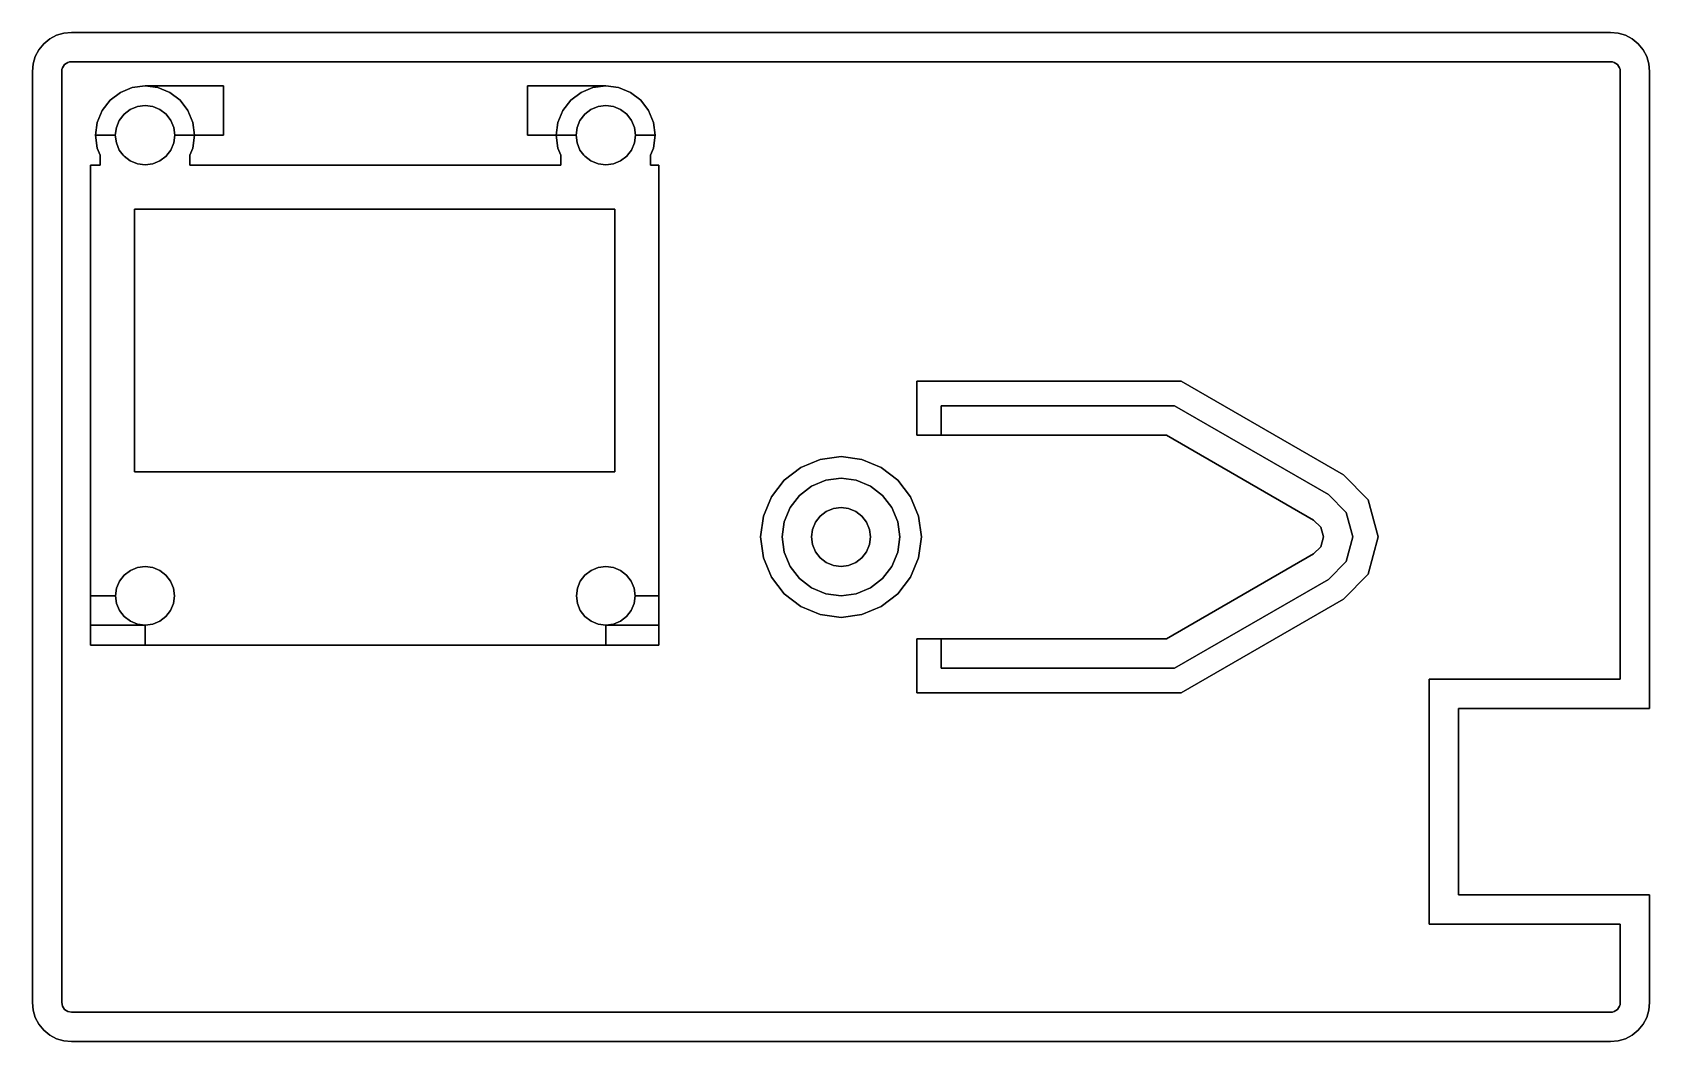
# Model space of a CAD drawing. Header units: metres. Extents: x 1.2 to 83.7, y 1.2 to 52.7.
import ezdxf

# ---------------------------------------------------------------- set-up
doc = ezdxf.new("R2010")
doc.units = ezdxf.units.M

msp = doc.modelspace()

# ---------------------------------------------------------------- linework, layer by layer
at = {"layer": 'Difference'}
for points, invisible_edges in [([(1.587, 2.139, 74), (1.587, 51.861, 74), (1.836, 52.164, 74)], 13), ([(1.587, 2.139, 74), (1.836, 52.164, 74), (1.836, 1.836, 74)], 3), ([(1.836, 52.164, 77), (1.587, 51.861, 74), (1.587, 51.861, 77)], 1), ([(1.587, 51.861, 74), (1.836, 52.164, 77), (1.836, 52.164, 74)], 1), ([(1.587, 51.861, 77), (1.836, 1.836, 77), (1.836, 52.164, 77)], 3), ([(1.836, 1.836, 74), (1.836, 52.164, 74), (2.139, 52.413, 74)], 13), ([(1.836, 1.836, 74), (2.139, 52.413, 74), (2.139, 1.587, 74)], 3), ([(1.836, 52.164, 77), (2.139, 52.413, 74), (1.836, 52.164, 74)], 1), ([(2.139, 52.413, 74), (1.836, 52.164, 77), (2.139, 52.413, 77)], 1), ([(1.836, 52.164, 77), (2.139, 1.587, 77), (2.139, 52.413, 77)], 3), ([(1.836, 52.164, 77), (1.836, 1.836, 77), (2.139, 1.587, 77)], 13), ([(2.139, 1.587, 74), (2.139, 52.413, 74), (2.485, 52.598, 74)], 13), ([(2.139, 1.587, 74), (2.485, 52.598, 74), (2.485, 1.402, 74)], 3), ([(2.139, 52.413, 77), (2.485, 1.402, 77), (2.485, 52.598, 77)], 3), ([(2.139, 52.413, 77), (2.485, 52.598, 74), (2.139, 52.413, 74)], 1), ([(2.485, 52.598, 74), (2.139, 52.413, 77), (2.485, 52.598, 77)], 1), ([(2.139, 52.413, 77), (2.139, 1.587, 77), (2.485, 1.402, 77)], 13), ([(2.75, 50.75, 74), (2.485, 52.598, 74), (2.86, 52.712, 74)], 13), ([(2.485, 52.598, 77), (2.86, 1.288, 77), (2.86, 52.712, 77)], 3), ([(2.485, 52.598, 77), (2.86, 52.712, 74), (2.485, 52.598, 74)], 1), ([(2.86, 52.712, 74), (2.485, 52.598, 77), (2.86, 52.712, 77)], 1), ([(2.485, 1.402, 74), (2.485, 52.598, 74), (2.75, 50.75, 74)], 15), ([(2.485, 52.598, 77), (2.485, 1.402, 77), (2.86, 1.288, 77)], 13), ([(2.75, 50.75, 74), (2.86, 52.712, 74), (2.76, 50.848, 74)], 3), ([(2.76, 50.848, 74), (2.86, 52.712, 74), (2.788, 50.941, 74)], 3), ([(2.788, 50.941, 74), (2.86, 52.712, 74), (2.834, 51.028, 74)], 3), ([(2.834, 51.028, 74), (2.86, 52.712, 74), (2.896, 51.104, 74)], 3), ([(2.896, 51.104, 74), (2.86, 52.712, 74), (3.25, 52.75, 74)], 13), ([(2.86, 52.712, 77), (3.25, 1.25, 77), (3.25, 52.75, 77)], 3), ([(2.86, 52.712, 77), (3.25, 52.75, 74), (2.86, 52.712, 74)], 1), ([(3.25, 52.75, 74), (2.86, 52.712, 77), (3.25, 52.75, 77)], 1), ([(2.86, 52.712, 77), (2.86, 1.288, 77), (3.25, 1.25, 77)], 13), ([(2.896, 51.104, 74), (3.25, 52.75, 74), (2.972, 51.166, 74)], 3), ([(2.972, 51.166, 74), (3.25, 52.75, 74), (3.059, 51.212, 74)], 3), ([(3.059, 51.212, 74), (3.25, 52.75, 74), (3.152, 51.24, 74)], 3), ([(3.152, 51.24, 74), (3.25, 52.75, 74), (3.25, 51.25, 74)], 3), ([(3.25, 51.25, 74), (3.25, 52.75, 74), (81.75, 52.75, 74)], 13), ([(3.25, 51.25, 74), (81.75, 52.75, 74), (81.75, 51.25, 74)], 3), ([(3.25, 52.75, 77), (3.25, 1.25, 77), (6.458, 30.327, 77)], 15), ([(3.25, 52.75, 77), (6.458, 43.727, 77), (81.75, 52.75, 77)], 3), ([(6.458, 43.727, 77), (3.25, 52.75, 77), (6.458, 30.327, 77)], 3), ([(3.25, 52.75, 77), (81.75, 52.75, 74), (3.25, 52.75, 74)], 1), ([(81.75, 52.75, 74), (3.25, 52.75, 77), (81.75, 52.75, 77)], 1), ([(81.75, 52.75, 77), (6.458, 43.727, 77), (30.958, 43.727, 77)], 13), ([(81.75, 52.75, 77), (30.958, 43.727, 77), (47.61, 33.696, 77)], 15), ([(81.75, 52.75, 77), (47.61, 33.696, 77), (59.512, 33.696, 77)], 13), ([(81.75, 52.75, 77), (59.512, 33.696, 77), (67.36, 29.165, 77)], 13), ([(81.75, 52.75, 77), (67.36, 29.165, 77), (68.275, 28.25, 77)], 13), ([(81.75, 52.75, 77), (68.275, 28.25, 77), (68.61, 27, 77)], 13), ([(81.75, 52.75, 77), (68.61, 27, 77), (74, 18.25, 77)], 15), ([(81.75, 52.75, 77), (74, 18.25, 77), (83.75, 18.25, 77)], 13), ([(81.75, 51.25, 74), (81.75, 52.75, 74), (82.14, 52.712, 74)], 13), ([(81.75, 52.75, 77), (83.75, 18.25, 77), (82.14, 52.712, 77)], 3), ([(81.75, 52.75, 77), (82.14, 52.712, 74), (81.75, 52.75, 74)], 1), ([(82.14, 52.712, 74), (81.75, 52.75, 77), (82.14, 52.712, 77)], 1), ([(81.75, 51.25, 74), (82.14, 52.712, 74), (81.848, 51.24, 74)], 3), ([(81.848, 51.24, 74), (82.14, 52.712, 74), (81.941, 51.212, 74)], 3), ([(81.941, 51.212, 74), (82.14, 52.712, 74), (82.028, 51.166, 74)], 3), ([(82.028, 51.166, 74), (82.14, 52.712, 74), (82.104, 51.104, 74)], 3), ([(82.104, 51.104, 74), (82.14, 52.712, 74), (82.166, 51.028, 74)], 3), ([(82.166, 51.028, 74), (82.14, 52.712, 74), (82.515, 52.598, 74)], 13), ([(82.14, 52.712, 77), (83.75, 18.25, 77), (82.515, 52.598, 77)], 3), ([(82.14, 52.712, 77), (82.515, 52.598, 74), (82.14, 52.712, 74)], 1), ([(82.515, 52.598, 74), (82.14, 52.712, 77), (82.515, 52.598, 77)], 1), ([(82.166, 51.028, 74), (82.515, 52.598, 74), (82.212, 50.941, 74)], 3), ([(82.212, 50.941, 74), (82.515, 52.598, 74), (82.24, 50.848, 74)], 3), ([(82.24, 50.848, 74), (82.515, 52.598, 74), (82.25, 50.75, 74)], 3), ([(82.25, 50.75, 74), (82.515, 52.598, 74), (82.25, 19.75, 74)], 3), ([(83.75, 18.25, 74), (82.25, 19.75, 74), (82.515, 52.598, 74)], 15), ([(83.75, 18.25, 74), (82.515, 52.598, 74), (82.861, 52.413, 74)], 13), ([(82.515, 52.598, 77), (83.75, 18.25, 77), (82.861, 52.413, 77)], 3), ([(82.515, 52.598, 77), (82.861, 52.413, 74), (82.515, 52.598, 74)], 1), ([(82.861, 52.413, 74), (82.515, 52.598, 77), (82.861, 52.413, 77)], 1), ([(82.861, 52.413, 77), (83.164, 52.164, 74), (82.861, 52.413, 74)], 1), ([(83.164, 52.164, 74), (82.861, 52.413, 77), (83.164, 52.164, 77)], 1), ([(83.75, 18.25, 74), (82.861, 52.413, 74), (83.164, 52.164, 74)], 13), ([(82.861, 52.413, 77), (83.75, 18.25, 77), (83.164, 52.164, 77)], 3), ([(83.75, 18.25, 74), (83.164, 52.164, 74), (83.413, 51.861, 74)], 13), ([(83.164, 52.164, 77), (83.75, 18.25, 77), (83.413, 51.861, 77)], 3), ([(83.164, 52.164, 74), (83.413, 51.861, 77), (83.413, 51.861, 74)], 1), ([(83.413, 51.861, 77), (83.164, 52.164, 74), (83.164, 52.164, 77)], 1), ([(1.288, 2.86, 74), (1.288, 51.14, 74), (1.402, 51.515, 74)], 13), ([(1.288, 2.86, 74), (1.402, 51.515, 74), (1.402, 2.485, 74)], 3), ([(1.288, 51.14, 77), (1.402, 2.485, 77), (1.402, 51.515, 77)], 3), ([(1.402, 51.515, 77), (1.288, 51.14, 74), (1.288, 51.14, 77)], 1), ([(1.288, 51.14, 74), (1.402, 51.515, 77), (1.402, 51.515, 74)], 1), ([(1.402, 2.485, 74), (1.402, 51.515, 74), (1.587, 51.861, 74)], 13), ([(1.402, 2.485, 74), (1.587, 51.861, 74), (1.587, 2.139, 74)], 3), ([(1.402, 51.515, 77), (1.587, 2.139, 77), (1.587, 51.861, 77)], 3), ([(1.587, 51.861, 77), (1.402, 51.515, 74), (1.402, 51.515, 77)], 1), ([(1.402, 51.515, 74), (1.587, 51.861, 77), (1.587, 51.861, 74)], 1), ([(1.402, 51.515, 77), (1.402, 2.485, 77), (1.587, 2.139, 77)], 13), ([(1.587, 51.861, 77), (1.587, 2.139, 77), (1.836, 1.836, 77)], 13), ([(3.059, 2.788, 76), (2.896, 51.104, 76), (2.972, 51.166, 76)], 13), ([(2.972, 51.166, 76), (2.896, 51.104, 74), (2.972, 51.166, 74)], 1), ([(2.896, 51.104, 74), (2.972, 51.166, 76), (2.896, 51.104, 76)], 1), ([(3.059, 2.788, 76), (2.972, 51.166, 76), (3.059, 51.212, 76)], 13), ([(3.059, 51.212, 76), (2.972, 51.166, 74), (3.059, 51.212, 74)], 1), ([(2.972, 51.166, 74), (3.059, 51.212, 76), (2.972, 51.166, 76)], 1), ([(3.25, 2.75, 76), (3.059, 51.212, 76), (3.152, 51.24, 76)], 13), ([(3.152, 51.24, 76), (3.059, 51.212, 74), (3.152, 51.24, 74)], 1), ([(3.059, 51.212, 74), (3.152, 51.24, 76), (3.059, 51.212, 76)], 1), ([(3.059, 2.788, 76), (3.059, 51.212, 76), (3.25, 2.75, 76)], 3), ([(3.25, 51.25, 76), (3.152, 51.24, 74), (3.25, 51.25, 74)], 1), ([(3.152, 51.24, 74), (3.25, 51.25, 76), (3.152, 51.24, 76)], 1), ([(3.25, 2.75, 76), (3.152, 51.24, 76), (3.25, 51.25, 76)], 13), ([(81.75, 51.25, 76), (3.25, 51.25, 74), (81.75, 51.25, 74)], 1), ([(3.25, 51.25, 74), (81.75, 51.25, 76), (3.25, 51.25, 76)], 1), ([(3.25, 2.75, 76), (3.25, 51.25, 76), (4.208, 45.977, 76)], 15), ([(4.208, 45.977, 76), (3.25, 51.25, 76), (4.563, 48.153, 76)], 15), ([(4.563, 48.153, 76), (3.25, 51.25, 76), (4.815, 48.761, 76)], 3), ([(4.815, 48.761, 76), (3.25, 51.25, 76), (5.216, 49.284, 76)], 3), ([(5.216, 49.284, 76), (3.25, 51.25, 76), (5.739, 49.685, 76)], 3), ([(5.739, 49.685, 76), (3.25, 51.25, 76), (6.347, 49.937, 76)], 3), ([(6.347, 49.937, 76), (3.25, 51.25, 76), (7, 50.023, 76)], 3), ([(7, 50.023, 76), (3.25, 51.25, 76), (81.75, 51.25, 76)], 13), ([(7, 50.023, 76), (81.75, 51.25, 76), (11, 50.023, 76)], 3), ([(11, 50.023, 76), (81.75, 51.25, 76), (26.5, 50.023, 76)], 15), ([(26.5, 50.023, 76), (81.75, 51.25, 76), (30.5, 50.023, 76)], 3), ([(30.5, 50.023, 76), (81.75, 51.25, 76), (31.153, 49.937, 76)], 3), ([(31.153, 49.937, 76), (81.75, 51.25, 76), (31.761, 49.685, 76)], 3), ([(31.761, 49.685, 76), (81.75, 51.25, 76), (32.284, 49.284, 76)], 3), ([(32.284, 49.284, 76), (81.75, 51.25, 76), (32.685, 48.761, 76)], 3), ([(32.685, 48.761, 76), (81.75, 51.25, 76), (32.937, 48.153, 76)], 3), ([(32.937, 48.153, 76), (81.75, 51.25, 76), (33.023, 47.5, 76)], 3), ([(33.023, 47.5, 76), (81.75, 51.25, 76), (33.208, 45.977, 76)], 15), ([(33.208, 45.977, 76), (81.75, 51.25, 76), (46.36, 34.946, 76)], 15), ([(46.36, 34.946, 76), (81.75, 51.25, 76), (59.847, 34.946, 76)], 3), ([(59.847, 34.946, 76), (81.75, 51.25, 76), (68.128, 30.165, 76)], 3), ([(68.128, 30.165, 76), (81.75, 51.25, 76), (69.396, 28.897, 76)], 3), ([(69.396, 28.897, 76), (81.75, 51.25, 76), (69.904, 27, 76)], 3), ([(69.904, 27, 76), (81.75, 51.25, 76), (72.5, 19.75, 76)], 15), ([(72.5, 19.75, 76), (81.75, 51.25, 76), (82.25, 19.75, 76)], 3), ([(82.25, 19.75, 76), (81.75, 51.25, 76), (81.848, 51.24, 76)], 13), ([(81.848, 51.24, 76), (81.75, 51.25, 74), (81.848, 51.24, 74)], 1), ([(81.75, 51.25, 74), (81.848, 51.24, 76), (81.75, 51.25, 76)], 1), ([(82.25, 19.75, 76), (81.848, 51.24, 76), (81.941, 51.212, 76)], 13), ([(81.941, 51.212, 76), (81.848, 51.24, 74), (81.941, 51.212, 74)], 1), ([(81.848, 51.24, 74), (81.941, 51.212, 76), (81.848, 51.24, 76)], 1), ([(82.028, 51.166, 76), (81.941, 51.212, 74), (82.028, 51.166, 74)], 1), ([(81.941, 51.212, 74), (82.028, 51.166, 76), (81.941, 51.212, 76)], 1), ([(82.25, 19.75, 76), (81.941, 51.212, 76), (82.028, 51.166, 76)], 13), ([(82.25, 19.75, 76), (82.028, 51.166, 76), (82.104, 51.104, 76)], 13), ([(82.104, 51.104, 76), (82.028, 51.166, 74), (82.104, 51.104, 74)], 1), ([(82.028, 51.166, 74), (82.104, 51.104, 76), (82.028, 51.166, 76)], 1), ([(83.75, 18.25, 74), (83.413, 51.861, 74), (83.598, 51.515, 74)], 13), ([(83.413, 51.861, 77), (83.75, 18.25, 77), (83.598, 51.515, 77)], 3), ([(83.413, 51.861, 74), (83.598, 51.515, 77), (83.598, 51.515, 74)], 1), ([(83.598, 51.515, 77), (83.413, 51.861, 74), (83.413, 51.861, 77)], 1), ([(83.75, 18.25, 74), (83.598, 51.515, 74), (83.712, 51.14, 74)], 13), ([(83.598, 51.515, 77), (83.75, 18.25, 77), (83.712, 51.14, 77)], 3), ([(83.598, 51.515, 74), (83.712, 51.14, 77), (83.712, 51.14, 74)], 1), ([(83.712, 51.14, 77), (83.598, 51.515, 74), (83.598, 51.515, 77)], 1), ([(1.288, 51.14, 74), (1.25, 3.25, 74), (1.25, 50.75, 74)], 1), ([(1.25, 3.25, 74), (1.288, 51.14, 74), (1.288, 2.86, 74)], 3), ([(1.288, 51.14, 77), (1.25, 50.75, 74), (1.25, 50.75, 77)], 1), ([(1.25, 50.75, 74), (1.288, 51.14, 77), (1.288, 51.14, 74)], 1), ([(1.25, 50.75, 77), (1.288, 2.86, 77), (1.288, 51.14, 77)], 3), ([(1.288, 2.86, 77), (1.25, 50.75, 77), (1.25, 3.25, 77)], 1), ([(1.25, 50.75, 77), (1.25, 3.25, 74), (1.25, 3.25, 77)], 1), ([(1.25, 3.25, 74), (1.25, 50.75, 77), (1.25, 50.75, 74)], 1), ([(1.288, 51.14, 77), (1.288, 2.86, 77), (1.402, 2.485, 77)], 13), ([(2.485, 1.402, 74), (2.75, 50.75, 74), (2.75, 3.25, 74)], 13), ([(2.76, 50.848, 74), (2.75, 50.75, 76), (2.75, 50.75, 74)], 1), ([(2.75, 50.75, 76), (2.76, 50.848, 74), (2.76, 50.848, 76)], 1), ([(2.788, 3.059, 76), (2.75, 50.75, 76), (2.76, 50.848, 76)], 13), ([(2.75, 50.75, 76), (2.788, 3.059, 76), (2.75, 3.25, 76)], 1), ([(2.75, 3.25, 74), (2.75, 50.75, 76), (2.75, 3.25, 76)], 1), ([(2.75, 50.75, 76), (2.75, 3.25, 74), (2.75, 50.75, 74)], 1), ([(2.788, 50.941, 74), (2.76, 50.848, 76), (2.76, 50.848, 74)], 1), ([(2.76, 50.848, 76), (2.788, 50.941, 74), (2.788, 50.941, 76)], 1), ([(2.788, 3.059, 76), (2.76, 50.848, 76), (2.788, 50.941, 76)], 13), ([(2.834, 51.028, 74), (2.788, 50.941, 76), (2.788, 50.941, 74)], 1), ([(2.788, 50.941, 76), (2.834, 51.028, 74), (2.834, 51.028, 76)], 1), ([(2.896, 2.896, 76), (2.788, 50.941, 76), (2.834, 51.028, 76)], 13), ([(2.788, 3.059, 76), (2.788, 50.941, 76), (2.896, 2.896, 76)], 3), ([(2.896, 2.896, 76), (2.834, 51.028, 76), (2.896, 51.104, 76)], 13), ([(2.896, 51.104, 74), (2.834, 51.028, 76), (2.834, 51.028, 74)], 1), ([(2.834, 51.028, 76), (2.896, 51.104, 74), (2.896, 51.104, 76)], 1), ([(2.896, 2.896, 76), (2.896, 51.104, 76), (3.059, 2.788, 76)], 3), ([(82.25, 19.75, 76), (82.104, 51.104, 76), (82.166, 51.028, 76)], 13), ([(82.104, 51.104, 76), (82.166, 51.028, 74), (82.166, 51.028, 76)], 1), ([(82.166, 51.028, 74), (82.104, 51.104, 76), (82.104, 51.104, 74)], 1), ([(82.25, 19.75, 76), (82.166, 51.028, 76), (82.212, 50.941, 76)], 13), ([(82.166, 51.028, 76), (82.212, 50.941, 74), (82.212, 50.941, 76)], 1), ([(82.212, 50.941, 74), (82.166, 51.028, 76), (82.166, 51.028, 74)], 1), ([(82.25, 19.75, 76), (82.212, 50.941, 76), (82.24, 50.848, 76)], 13), ([(82.212, 50.941, 76), (82.24, 50.848, 74), (82.24, 50.848, 76)], 1), ([(82.24, 50.848, 74), (82.212, 50.941, 76), (82.212, 50.941, 74)], 1), ([(82.25, 19.75, 76), (82.24, 50.848, 76), (82.25, 50.75, 76)], 1), ([(82.24, 50.848, 76), (82.25, 50.75, 74), (82.25, 50.75, 76)], 1), ([(82.25, 50.75, 74), (82.24, 50.848, 76), (82.24, 50.848, 74)], 1), ([(82.25, 50.75, 76), (82.25, 19.75, 74), (82.25, 19.75, 76)], 1), ([(82.25, 19.75, 74), (82.25, 50.75, 76), (82.25, 50.75, 74)], 1), ([(83.75, 18.25, 74), (83.712, 51.14, 74), (83.75, 50.75, 74)], 1), ([(83.712, 51.14, 77), (83.75, 18.25, 77), (83.75, 50.75, 77)], 1), ([(83.712, 51.14, 74), (83.75, 50.75, 77), (83.75, 50.75, 74)], 1), ([(83.75, 50.75, 77), (83.712, 51.14, 74), (83.712, 51.14, 77)], 1), ([(83.75, 50.75, 74), (83.75, 18.25, 77), (83.75, 18.25, 74)], 1), ([(83.75, 18.25, 77), (83.75, 50.75, 74), (83.75, 50.75, 77)], 1), ([(5.483, 47.5, 75), (5.216, 49.284, 75), (5.739, 49.685, 75)], 13), ([(5.216, 49.284, 76), (5.739, 49.685, 75), (5.216, 49.284, 75)], 1), ([(5.739, 49.685, 75), (5.216, 49.284, 76), (5.739, 49.685, 76)], 1), ([(5.483, 47.5, 75), (5.739, 49.685, 75), (5.535, 47.893, 75)], 3), ([(5.535, 47.893, 75), (5.739, 49.685, 75), (5.686, 48.258, 75)], 3), ([(5.686, 48.258, 75), (5.739, 49.685, 75), (5.927, 48.573, 75)], 3), ([(5.927, 48.573, 75), (5.739, 49.685, 75), (6.347, 49.937, 75)], 13), ([(5.739, 49.685, 76), (6.347, 49.937, 75), (5.739, 49.685, 75)], 1), ([(6.347, 49.937, 75), (5.739, 49.685, 76), (6.347, 49.937, 76)], 1), ([(5.927, 48.573, 75), (6.347, 49.937, 75), (6.242, 48.814, 75)], 3), ([(6.242, 48.814, 75), (6.347, 49.937, 75), (6.607, 48.965, 75)], 3), ([(6.607, 48.965, 75), (6.347, 49.937, 75), (7, 50.023, 75)], 13), ([(6.347, 49.937, 75), (7, 50.023, 76), (7, 50.023, 75)], 1), ([(7, 50.023, 76), (6.347, 49.937, 75), (6.347, 49.937, 76)], 1), ([(6.607, 48.965, 75), (7, 50.023, 75), (7, 49.017, 75)], 3), ([(11, 50.023, 75), (7.653, 49.937, 75), (7, 50.023, 75)], 1), ([(7, 50.023, 76), (11, 50.023, 75), (7, 50.023, 75)], 1), ([(11, 50.023, 75), (7, 50.023, 76), (11, 50.023, 76)], 1), ([(7, 49.017, 75), (7, 50.023, 75), (7.393, 48.965, 75)], 3), ([(7.393, 48.965, 75), (7, 50.023, 75), (7.653, 49.937, 75)], 13), ([(7.393, 48.965, 75), (7.653, 49.937, 75), (7.758, 48.814, 75)], 3), ([(7.653, 49.937, 75), (11, 50.023, 75), (8.261, 49.685, 75)], 3), ([(7.758, 48.814, 75), (7.653, 49.937, 75), (8.261, 49.685, 75)], 13), ([(7.758, 48.814, 75), (8.261, 49.685, 75), (8.073, 48.573, 75)], 3), ([(8.073, 48.573, 75), (8.261, 49.685, 75), (8.314, 48.258, 75)], 3), ([(8.261, 49.685, 75), (11, 50.023, 75), (8.784, 49.284, 75)], 3), ([(8.314, 48.258, 75), (8.261, 49.685, 75), (8.784, 49.284, 75)], 13), ([(8.784, 49.284, 75), (11, 50.023, 75), (9.185, 48.761, 75)], 3), ([(9.185, 48.761, 75), (11, 50.023, 75), (9.437, 48.153, 75)], 3), ([(9.437, 48.153, 75), (11, 50.023, 75), (9.523, 47.5, 75)], 3), ([(9.523, 47.5, 75), (11, 50.023, 75), (11, 47.5, 75)], 1), ([(26.5, 47.5, 76), (11, 47.5, 76), (26.5, 50.023, 76)], 3), ([(11, 50.023, 76), (26.5, 50.023, 76), (11, 47.5, 76)], 3), ([(11, 47.5, 75), (11, 50.023, 76), (11, 47.5, 76)], 1), ([(11, 50.023, 76), (11, 47.5, 75), (11, 50.023, 75)], 1), ([(26.5, 50.023, 75), (28.716, 49.284, 75), (26.5, 47.5, 75)], 3), ([(28.716, 49.284, 75), (26.5, 50.023, 75), (29.239, 49.685, 75)], 3), ([(29.239, 49.685, 75), (26.5, 50.023, 75), (29.847, 49.937, 75)], 3), ([(29.847, 49.937, 75), (26.5, 50.023, 75), (30.5, 50.023, 75)], 1), ([(26.5, 47.5, 76), (26.5, 50.023, 75), (26.5, 47.5, 75)], 1), ([(26.5, 50.023, 75), (26.5, 47.5, 76), (26.5, 50.023, 76)], 1), ([(26.5, 50.023, 76), (30.5, 50.023, 75), (26.5, 50.023, 75)], 1), ([(30.5, 50.023, 75), (26.5, 50.023, 76), (30.5, 50.023, 76)], 1), ([(28.983, 47.5, 75), (28.716, 49.284, 75), (29.239, 49.685, 75)], 13), ([(28.983, 47.5, 75), (29.239, 49.685, 75), (29.035, 47.893, 75)], 3), ([(29.035, 47.893, 75), (29.239, 49.685, 75), (29.186, 48.258, 75)], 3), ([(29.186, 48.258, 75), (29.239, 49.685, 75), (29.427, 48.573, 75)], 3), ([(29.427, 48.573, 75), (29.239, 49.685, 75), (29.847, 49.937, 75)], 13), ([(29.427, 48.573, 75), (29.847, 49.937, 75), (29.742, 48.814, 75)], 3), ([(29.742, 48.814, 75), (29.847, 49.937, 75), (30.107, 48.965, 75)], 3), ([(30.107, 48.965, 75), (29.847, 49.937, 75), (30.5, 50.023, 75)], 13), ([(30.107, 48.965, 75), (30.5, 50.023, 75), (30.5, 49.017, 75)], 3), ([(30.5, 49.017, 75), (30.5, 50.023, 75), (30.893, 48.965, 75)], 3), ([(30.893, 48.965, 75), (30.5, 50.023, 75), (31.153, 49.937, 75)], 13), ([(30.5, 50.023, 76), (31.153, 49.937, 75), (30.5, 50.023, 75)], 1), ([(31.153, 49.937, 75), (30.5, 50.023, 76), (31.153, 49.937, 76)], 1), ([(30.893, 48.965, 75), (31.153, 49.937, 75), (31.258, 48.814, 75)], 3), ([(31.258, 48.814, 75), (31.153, 49.937, 75), (31.761, 49.685, 75)], 13), ([(31.153, 49.937, 76), (31.761, 49.685, 75), (31.153, 49.937, 75)], 1), ([(31.761, 49.685, 75), (31.153, 49.937, 76), (31.761, 49.685, 76)], 1), ([(31.258, 48.814, 75), (31.761, 49.685, 75), (31.573, 48.573, 75)], 3), ([(31.573, 48.573, 75), (31.761, 49.685, 75), (31.814, 48.258, 75)], 3), ([(31.814, 48.258, 75), (31.761, 49.685, 75), (32.284, 49.284, 75)], 13), ([(31.761, 49.685, 76), (32.284, 49.284, 75), (31.761, 49.685, 75)], 1), ([(32.284, 49.284, 75), (31.761, 49.685, 76), (32.284, 49.284, 76)], 1), ([(5.483, 47.5, 75), (4.563, 48.153, 75), (4.815, 48.761, 75)], 13), ([(4.815, 48.761, 76), (4.563, 48.153, 75), (4.563, 48.153, 76)], 1), ([(4.563, 48.153, 75), (4.815, 48.761, 76), (4.815, 48.761, 75)], 1), ([(5.483, 47.5, 75), (4.815, 48.761, 75), (5.216, 49.284, 75)], 13), ([(5.216, 49.284, 76), (4.815, 48.761, 75), (4.815, 48.761, 76)], 1), ([(4.815, 48.761, 75), (5.216, 49.284, 76), (5.216, 49.284, 75)], 1), ([(6.242, 46.186, 76), (5.927, 48.573, 76), (6.242, 48.814, 76)], 13), ([(6.242, 48.814, 76), (5.927, 48.573, 75), (6.242, 48.814, 75)], 1), ([(5.927, 48.573, 75), (6.242, 48.814, 76), (5.927, 48.573, 76)], 1), ([(6.607, 46.035, 76), (6.242, 48.814, 76), (6.607, 48.965, 76)], 13), ([(6.607, 48.965, 76), (6.242, 48.814, 75), (6.607, 48.965, 75)], 1), ([(6.242, 48.814, 75), (6.607, 48.965, 76), (6.242, 48.814, 76)], 1), ([(6.242, 46.186, 76), (6.242, 48.814, 76), (6.607, 46.035, 76)], 3), ([(7, 45.983, 76), (6.607, 48.965, 76), (7, 49.017, 76)], 13), ([(7, 49.017, 76), (6.607, 48.965, 75), (7, 49.017, 75)], 1), ([(6.607, 48.965, 75), (7, 49.017, 76), (6.607, 48.965, 76)], 1), ([(6.607, 46.035, 76), (6.607, 48.965, 76), (7, 45.983, 76)], 3), ([(7, 45.983, 76), (7, 49.017, 76), (7.393, 48.965, 76)], 13), ([(7.393, 48.965, 76), (7, 49.017, 75), (7.393, 48.965, 75)], 1), ([(7, 49.017, 75), (7.393, 48.965, 76), (7, 49.017, 76)], 1), ([(7, 45.983, 76), (7.393, 48.965, 76), (7.393, 46.035, 76)], 3), ([(7.393, 46.035, 76), (7.393, 48.965, 76), (7.758, 48.814, 76)], 13), ([(7.758, 48.814, 76), (7.393, 48.965, 75), (7.758, 48.814, 75)], 1), ([(7.393, 48.965, 75), (7.758, 48.814, 76), (7.393, 48.965, 76)], 1), ([(7.393, 46.035, 76), (7.758, 48.814, 76), (7.758, 46.186, 76)], 3), ([(7.758, 46.186, 76), (7.758, 48.814, 76), (8.073, 48.573, 76)], 13), ([(8.073, 48.573, 76), (7.758, 48.814, 75), (8.073, 48.573, 75)], 1), ([(7.758, 48.814, 75), (8.073, 48.573, 76), (7.758, 48.814, 76)], 1), ([(8.314, 48.258, 75), (8.784, 49.284, 75), (8.465, 47.893, 75)], 3), ([(8.465, 47.893, 75), (8.784, 49.284, 75), (8.517, 47.5, 75)], 3), ([(8.517, 47.5, 75), (8.784, 49.284, 75), (9.523, 47.5, 75)], 3), ([(9.523, 47.5, 75), (8.784, 49.284, 75), (9.185, 48.761, 75)], 13), ([(9.523, 47.5, 75), (9.185, 48.761, 75), (9.437, 48.153, 75)], 1), ([(26.5, 47.5, 75), (28.716, 49.284, 75), (28.315, 48.761, 75)], 13), ([(26.5, 47.5, 75), (28.315, 48.761, 75), (28.063, 48.153, 75)], 13), ([(28.983, 47.5, 75), (28.063, 48.153, 75), (28.315, 48.761, 75)], 13), ([(28.983, 47.5, 75), (28.315, 48.761, 75), (28.716, 49.284, 75)], 13), ([(29.427, 46.427, 76), (29.427, 48.573, 76), (29.742, 48.814, 76)], 13), ([(29.427, 46.427, 76), (29.742, 48.814, 76), (29.742, 46.186, 76)], 3), ([(29.742, 48.814, 76), (29.427, 48.573, 75), (29.742, 48.814, 75)], 1), ([(29.427, 48.573, 75), (29.742, 48.814, 76), (29.427, 48.573, 76)], 1), ([(29.742, 46.186, 76), (29.742, 48.814, 76), (30.107, 48.965, 76)], 13), ([(29.742, 46.186, 76), (30.107, 48.965, 76), (30.107, 46.035, 76)], 3), ([(30.107, 48.965, 76), (29.742, 48.814, 75), (30.107, 48.965, 75)], 1), ([(29.742, 48.814, 75), (30.107, 48.965, 76), (29.742, 48.814, 76)], 1), ([(30.5, 45.983, 76), (30.107, 48.965, 76), (30.5, 49.017, 76)], 13), ([(30.5, 49.017, 76), (30.107, 48.965, 75), (30.5, 49.017, 75)], 1), ([(30.107, 48.965, 75), (30.5, 49.017, 76), (30.107, 48.965, 76)], 1), ([(30.107, 46.035, 76), (30.107, 48.965, 76), (30.5, 45.983, 76)], 3), ([(30.5, 45.983, 76), (30.5, 49.017, 76), (30.893, 48.965, 76)], 13), ([(30.893, 48.965, 76), (30.5, 49.017, 75), (30.893, 48.965, 75)], 1), ([(30.5, 49.017, 75), (30.893, 48.965, 76), (30.5, 49.017, 76)], 1), ([(30.5, 45.983, 76), (30.893, 48.965, 76), (30.893, 46.035, 76)], 3), ([(30.893, 46.035, 76), (30.893, 48.965, 76), (31.258, 48.814, 76)], 13), ([(31.258, 48.814, 76), (30.893, 48.965, 75), (31.258, 48.814, 75)], 1), ([(30.893, 48.965, 75), (31.258, 48.814, 76), (30.893, 48.965, 76)], 1), ([(30.893, 46.035, 76), (31.258, 48.814, 76), (31.258, 46.186, 76)], 3), ([(31.258, 46.186, 76), (31.258, 48.814, 76), (31.573, 48.573, 76)], 13), ([(31.573, 48.573, 76), (31.258, 48.814, 75), (31.573, 48.573, 75)], 1), ([(31.258, 48.814, 75), (31.573, 48.573, 76), (31.258, 48.814, 76)], 1), ([(31.814, 48.258, 75), (32.284, 49.284, 75), (31.965, 47.893, 75)], 3), ([(31.965, 47.893, 75), (32.284, 49.284, 75), (32.017, 47.5, 75)], 3), ([(32.017, 47.5, 75), (32.284, 49.284, 75), (33.023, 47.5, 75)], 3), ([(33.023, 47.5, 75), (32.284, 49.284, 75), (32.685, 48.761, 75)], 13), ([(32.284, 49.284, 75), (32.685, 48.761, 76), (32.685, 48.761, 75)], 1), ([(32.685, 48.761, 76), (32.284, 49.284, 75), (32.284, 49.284, 76)], 1), ([(33.023, 47.5, 75), (32.685, 48.761, 75), (32.937, 48.153, 75)], 1), ([(32.685, 48.761, 75), (32.937, 48.153, 76), (32.937, 48.153, 75)], 1), ([(32.937, 48.153, 76), (32.685, 48.761, 75), (32.685, 48.761, 76)], 1), ([(4.208, 45.977, 76), (4.563, 48.153, 76), (4.477, 47.5, 76)], 13), ([(4.563, 48.153, 75), (5.483, 47.5, 75), (4.477, 47.5, 75)], 1), ([(4.563, 48.153, 76), (4.477, 47.5, 75), (4.477, 47.5, 76)], 1), ([(4.477, 47.5, 75), (4.563, 48.153, 76), (4.563, 48.153, 75)], 1), ([(5.535, 47.893, 76), (5.535, 47.107, 76), (5.483, 47.5, 76)], 1), ([(5.535, 47.893, 75), (5.483, 47.5, 76), (5.483, 47.5, 75)], 1), ([(5.483, 47.5, 76), (5.535, 47.893, 75), (5.535, 47.893, 76)], 1), ([(5.686, 46.742, 76), (5.535, 47.893, 76), (5.686, 48.258, 76)], 13), ([(5.686, 48.258, 75), (5.535, 47.893, 76), (5.535, 47.893, 75)], 1), ([(5.535, 47.893, 76), (5.686, 48.258, 75), (5.686, 48.258, 76)], 1), ([(5.535, 47.107, 76), (5.535, 47.893, 76), (5.686, 46.742, 76)], 3), ([(5.889, 46.477, 76), (5.686, 48.258, 76), (5.927, 48.573, 76)], 13), ([(5.927, 48.573, 75), (5.686, 48.258, 76), (5.686, 48.258, 75)], 1), ([(5.686, 48.258, 76), (5.927, 48.573, 75), (5.927, 48.573, 76)], 1), ([(5.686, 46.742, 76), (5.686, 48.258, 76), (5.889, 46.477, 76)], 3), ([(5.889, 46.477, 76), (5.927, 48.573, 76), (5.927, 46.427, 76)], 3), ([(5.927, 46.427, 76), (5.927, 48.573, 76), (6.242, 46.186, 76)], 3), ([(7.758, 46.186, 76), (8.073, 48.573, 76), (8.073, 46.427, 76)], 3), ([(8.073, 46.427, 76), (8.073, 48.573, 76), (8.314, 48.258, 76)], 13), ([(8.073, 48.573, 76), (8.314, 48.258, 75), (8.314, 48.258, 76)], 1), ([(8.314, 48.258, 75), (8.073, 48.573, 76), (8.073, 48.573, 75)], 1), ([(8.073, 46.427, 76), (8.314, 48.258, 76), (8.111, 46.477, 76)], 3), ([(8.111, 46.477, 76), (8.314, 48.258, 76), (8.314, 46.742, 76)], 3), ([(8.314, 46.742, 76), (8.314, 48.258, 76), (8.465, 47.893, 76)], 13), ([(8.314, 48.258, 76), (8.465, 47.893, 75), (8.465, 47.893, 76)], 1), ([(8.465, 47.893, 75), (8.314, 48.258, 76), (8.314, 48.258, 75)], 1), ([(8.314, 46.742, 76), (8.465, 47.893, 76), (8.465, 47.107, 76)], 3), ([(8.465, 47.107, 76), (8.465, 47.893, 76), (8.517, 47.5, 76)], 1), ([(8.465, 47.893, 76), (8.517, 47.5, 75), (8.517, 47.5, 76)], 1), ([(8.517, 47.5, 75), (8.465, 47.893, 76), (8.465, 47.893, 75)], 1), ([(26.5, 47.5, 75), (28.063, 48.153, 75), (27.977, 47.5, 75)], 1), ([(28.063, 48.153, 75), (28.983, 47.5, 75), (27.977, 47.5, 75)], 1), ([(29.035, 47.893, 76), (29.035, 47.107, 76), (28.983, 47.5, 76)], 1), ([(29.035, 47.893, 75), (28.983, 47.5, 76), (28.983, 47.5, 75)], 1), ([(28.983, 47.5, 76), (29.035, 47.893, 75), (29.035, 47.893, 76)], 1), ([(29.035, 47.107, 76), (29.035, 47.893, 76), (29.186, 48.258, 76)], 13), ([(29.035, 47.107, 76), (29.186, 48.258, 76), (29.186, 46.742, 76)], 3), ([(29.186, 48.258, 75), (29.035, 47.893, 76), (29.035, 47.893, 75)], 1), ([(29.035, 47.893, 76), (29.186, 48.258, 75), (29.186, 48.258, 76)], 1), ([(29.186, 46.742, 76), (29.186, 48.258, 76), (29.427, 48.573, 76)], 13), ([(29.186, 46.742, 76), (29.427, 48.573, 76), (29.389, 46.477, 76)], 3), ([(29.427, 48.573, 75), (29.186, 48.258, 76), (29.186, 48.258, 75)], 1), ([(29.186, 48.258, 76), (29.427, 48.573, 75), (29.427, 48.573, 76)], 1), ([(29.389, 46.477, 76), (29.427, 48.573, 76), (29.427, 46.427, 76)], 3), ([(31.258, 46.186, 76), (31.573, 48.573, 76), (31.573, 46.427, 76)], 3), ([(31.573, 46.427, 76), (31.573, 48.573, 76), (31.814, 48.258, 76)], 13), ([(31.573, 48.573, 76), (31.814, 48.258, 75), (31.814, 48.258, 76)], 1), ([(31.814, 48.258, 75), (31.573, 48.573, 76), (31.573, 48.573, 75)], 1), ([(31.573, 46.427, 76), (31.814, 48.258, 76), (31.611, 46.477, 76)], 3), ([(31.611, 46.477, 76), (31.814, 48.258, 76), (31.814, 46.742, 76)], 3), ([(31.814, 46.742, 76), (31.814, 48.258, 76), (31.965, 47.893, 76)], 13), ([(31.814, 48.258, 76), (31.965, 47.893, 75), (31.965, 47.893, 76)], 1), ([(31.965, 47.893, 75), (31.814, 48.258, 76), (31.814, 48.258, 75)], 1), ([(31.814, 46.742, 76), (31.965, 47.893, 76), (31.965, 47.107, 76)], 3), ([(31.965, 47.107, 76), (31.965, 47.893, 76), (32.017, 47.5, 76)], 1), ([(31.965, 47.893, 76), (32.017, 47.5, 75), (32.017, 47.5, 76)], 1), ([(32.017, 47.5, 75), (31.965, 47.893, 76), (31.965, 47.893, 75)], 1), ([(32.937, 48.153, 75), (33.023, 47.5, 76), (33.023, 47.5, 75)], 1), ([(33.023, 47.5, 76), (32.937, 48.153, 75), (32.937, 48.153, 76)], 1), ([(4.563, 46.847, 76), (4.208, 45.977, 76), (4.477, 47.5, 76)], 3), ([(5.483, 47.5, 76), (4.477, 47.5, 75), (5.483, 47.5, 75)], 1), ([(4.477, 47.5, 75), (5.483, 47.5, 76), (4.477, 47.5, 76)], 1), ([(5.483, 47.5, 76), (4.563, 46.847, 76), (4.477, 47.5, 76)], 1), ([(4.563, 46.847, 76), (5.483, 47.5, 76), (4.716, 46.477, 76)], 3), ([(5.5, 24, 76), (4.716, 45.977, 76), (5.483, 47.5, 76)], 15), ([(4.716, 46.477, 76), (5.483, 47.5, 76), (4.716, 45.977, 76)], 3), ([(5.5, 24, 76), (5.483, 47.5, 76), (5.535, 47.107, 76)], 13), ([(5.5, 24, 76), (5.535, 47.107, 76), (5.551, 24.388, 76)], 3), ([(5.551, 24.388, 76), (5.535, 47.107, 76), (5.686, 46.742, 76)], 13), ([(9.284, 45.977, 76), (8.314, 46.742, 76), (8.465, 47.107, 76)], 13), ([(9.284, 45.977, 76), (8.465, 47.107, 76), (8.517, 47.5, 76)], 13), ([(9.523, 47.5, 76), (8.517, 47.5, 75), (9.523, 47.5, 75)], 1), ([(8.517, 47.5, 75), (9.523, 47.5, 76), (8.517, 47.5, 76)], 1), ([(9.523, 47.5, 76), (9.284, 46.477, 76), (8.517, 47.5, 76)], 3), ([(9.284, 45.977, 76), (8.517, 47.5, 76), (9.284, 46.477, 76)], 3), ([(9.284, 46.477, 76), (9.523, 47.5, 76), (9.437, 46.847, 76)], 1), ([(28.216, 45.977, 76), (9.437, 46.847, 76), (9.523, 47.5, 76)], 13), ([(28.216, 45.977, 76), (9.523, 47.5, 76), (11, 47.5, 76)], 13), ([(11, 47.5, 76), (9.523, 47.5, 75), (11, 47.5, 75)], 1), ([(9.523, 47.5, 75), (11, 47.5, 76), (9.523, 47.5, 76)], 1), ([(28.216, 45.977, 76), (11, 47.5, 76), (26.5, 47.5, 76)], 15), ([(28.216, 45.977, 76), (26.5, 47.5, 76), (28.063, 46.847, 76)], 15), ([(28.063, 46.847, 76), (26.5, 47.5, 76), (27.977, 47.5, 76)], 1), ([(27.977, 47.5, 75), (26.5, 47.5, 76), (26.5, 47.5, 75)], 1), ([(26.5, 47.5, 76), (27.977, 47.5, 75), (27.977, 47.5, 76)], 1), ([(28.983, 47.5, 76), (27.977, 47.5, 75), (28.983, 47.5, 75)], 1), ([(27.977, 47.5, 75), (28.983, 47.5, 76), (27.977, 47.5, 76)], 1), ([(28.983, 47.5, 76), (28.063, 46.847, 76), (27.977, 47.5, 76)], 1), ([(28.063, 46.847, 76), (28.983, 47.5, 76), (28.216, 46.477, 76)], 3), ([(28.216, 46.477, 76), (28.983, 47.5, 76), (28.216, 45.977, 76)], 3), ([(29.035, 47.107, 76), (28.216, 45.977, 76), (28.983, 47.5, 76)], 3), ([(29.186, 46.742, 76), (28.216, 45.977, 76), (29.035, 47.107, 76)], 3), ([(31.949, 24.388, 76), (31.814, 46.742, 76), (31.965, 47.107, 76)], 13), ([(31.949, 24.388, 76), (31.965, 47.107, 76), (32, 24, 76)], 3), ([(32, 24, 76), (31.965, 47.107, 76), (32.017, 47.5, 76)], 13), ([(32, 24, 76), (32.017, 47.5, 76), (33.208, 24, 76)], 3), ([(33.023, 47.5, 76), (32.017, 47.5, 75), (33.023, 47.5, 75)], 1), ([(32.017, 47.5, 75), (33.023, 47.5, 76), (32.017, 47.5, 76)], 1), ([(33.023, 47.5, 76), (32.784, 46.477, 76), (32.017, 47.5, 76)], 3), ([(33.208, 24, 76), (32.017, 47.5, 76), (32.784, 45.977, 76)], 15), ([(32.784, 45.977, 76), (32.017, 47.5, 76), (32.784, 46.477, 76)], 3), ([(32.784, 46.477, 76), (33.023, 47.5, 76), (32.937, 46.847, 76)], 1), ([(33.208, 45.977, 76), (32.937, 46.847, 76), (33.023, 47.5, 76)], 13), ([(4.208, 45.977, 76), (4.563, 46.847, 76), (4.716, 45.977, 76)], 3), ([(4.716, 45.977, 76), (4.563, 46.847, 76), (4.716, 46.477, 76)], 1), ([(5.551, 24.388, 76), (5.686, 46.742, 76), (5.701, 24.75, 76)], 3), ([(5.701, 24.75, 76), (5.686, 46.742, 76), (5.889, 46.477, 76)], 13), ([(5.701, 24.75, 76), (5.889, 46.477, 76), (5.939, 25.061, 76)], 3), ([(5.939, 25.061, 76), (5.889, 46.477, 76), (5.927, 46.427, 76)], 13), ([(5.939, 25.061, 76), (5.927, 46.427, 76), (6.242, 46.186, 76)], 13), ([(9.284, 45.977, 76), (7.758, 46.186, 76), (8.073, 46.427, 76)], 13), ([(9.284, 45.977, 76), (8.073, 46.427, 76), (8.111, 46.477, 76)], 13), ([(9.284, 45.977, 76), (8.111, 46.477, 76), (8.314, 46.742, 76)], 13), ([(9.437, 46.847, 76), (9.284, 45.977, 76), (9.284, 46.477, 76)], 1), ([(9.284, 45.977, 76), (9.437, 46.847, 76), (28.216, 45.977, 76)], 3), ([(28.216, 45.977, 76), (28.063, 46.847, 76), (28.216, 46.477, 76)], 1), ([(30.958, 43.727, 76), (28.216, 45.977, 76), (29.186, 46.742, 76)], 15), ([(30.958, 43.727, 76), (29.186, 46.742, 76), (29.389, 46.477, 76)], 13), ([(30.958, 43.727, 76), (29.389, 46.477, 76), (29.427, 46.427, 76)], 13), ([(30.958, 43.727, 76), (29.427, 46.427, 76), (29.742, 46.186, 76)], 13), ([(31.561, 25.061, 76), (31.258, 46.186, 76), (31.573, 46.427, 76)], 13), ([(31.561, 25.061, 76), (31.573, 46.427, 76), (31.799, 24.75, 76)], 3), ([(31.799, 24.75, 76), (31.573, 46.427, 76), (31.611, 46.477, 76)], 13), ([(31.799, 24.75, 76), (31.611, 46.477, 76), (31.814, 46.742, 76)], 13), ([(31.799, 24.75, 76), (31.814, 46.742, 76), (31.949, 24.388, 76)], 3), ([(32.937, 46.847, 76), (32.784, 45.977, 76), (32.784, 46.477, 76)], 1), ([(32.784, 45.977, 76), (32.937, 46.847, 76), (33.208, 45.977, 76)], 3), ([(4.208, 21.477, 76), (3.25, 2.75, 76), (4.208, 45.977, 76)], 15), ([(4.208, 24, 76), (4.208, 21.477, 76), (4.208, 45.977, 76)], 3), ([(4.716, 45.977, 76), (4.208, 24, 76), (4.208, 45.977, 76)], 1), ([(4.208, 24, 76), (4.716, 45.977, 76), (5.5, 24, 76)], 3), ([(5.939, 25.061, 76), (6.242, 46.186, 76), (6.25, 25.299, 76)], 3), ([(6.25, 25.299, 76), (6.242, 46.186, 76), (6.458, 43.727, 76)], 15), ([(6.458, 43.727, 76), (6.242, 46.186, 76), (6.607, 46.035, 76)], 13), ([(6.458, 43.727, 76), (6.607, 46.035, 76), (7, 45.983, 76)], 13), ([(6.458, 43.727, 76), (7, 45.983, 76), (30.958, 43.727, 76)], 3), ([(30.958, 43.727, 76), (7, 45.983, 76), (7.393, 46.035, 76)], 13), ([(9.284, 45.977, 76), (7.393, 46.035, 76), (7.758, 46.186, 76)], 13), ([(30.958, 43.727, 76), (7.393, 46.035, 76), (9.284, 45.977, 76)], 15), ([(30.958, 43.727, 76), (9.284, 45.977, 76), (28.216, 45.977, 76)], 13), ([(30.958, 43.727, 76), (29.742, 46.186, 76), (30.107, 46.035, 76)], 13), ([(30.958, 43.727, 76), (30.107, 46.035, 76), (30.5, 45.983, 76)], 13), ([(30.958, 43.727, 76), (30.5, 45.983, 76), (30.893, 46.035, 76)], 13), ([(30.958, 43.727, 76), (30.893, 46.035, 76), (31.258, 46.186, 76)], 13), ([(30.958, 43.727, 76), (31.258, 46.186, 76), (30.958, 30.327, 76)], 3), ([(30.958, 30.327, 76), (31.258, 46.186, 76), (31.25, 25.299, 76)], 15), ([(31.25, 25.299, 76), (31.258, 46.186, 76), (31.561, 25.061, 76)], 3), ([(33.208, 24, 76), (32.784, 45.977, 76), (33.208, 45.977, 76)], 1), ([(33.208, 45.977, 76), (46.36, 34.946, 76), (40.45, 30.551, 76)], 15), ([(33.208, 45.977, 76), (40.45, 30.551, 76), (39.601, 29.899, 76)], 13), ([(33.208, 45.977, 76), (39.601, 29.899, 76), (33.208, 24, 76)], 3), ([(6.458, 30.327, 76), (6.25, 25.299, 76), (6.458, 43.727, 76)], 3), ([(30.958, 43.727, 77), (6.458, 43.727, 76), (30.958, 43.727, 76)], 1), ([(6.458, 43.727, 76), (30.958, 43.727, 77), (6.458, 43.727, 77)], 1), ([(6.458, 43.727, 76), (6.458, 30.327, 77), (6.458, 30.327, 76)], 1), ([(6.458, 30.327, 77), (6.458, 43.727, 76), (6.458, 43.727, 77)], 1), ([(30.958, 30.327, 77), (41.201, 26.25, 77), (30.958, 43.727, 77)], 3), ([(30.958, 43.727, 77), (41.201, 26.25, 77), (41.051, 26.612, 77)], 13), ([(30.958, 43.727, 77), (41.051, 26.612, 77), (41, 27, 77)], 13), ([(47.61, 33.696, 77), (30.958, 43.727, 77), (41.439, 28.061, 77)], 15), ([(41.439, 28.061, 77), (30.958, 43.727, 77), (41.201, 27.75, 77)], 3), ([(41.201, 27.75, 77), (30.958, 43.727, 77), (41.051, 27.388, 77)], 3), ([(41.051, 27.388, 77), (30.958, 43.727, 77), (41, 27, 77)], 3), ([(30.958, 43.727, 77), (30.958, 30.327, 76), (30.958, 30.327, 77)], 1), ([(30.958, 30.327, 76), (30.958, 43.727, 77), (30.958, 43.727, 76)], 1), ([(40.45, 30.551, 76), (46.36, 34.946, 76), (41.439, 30.96, 76)], 3), ([(41.439, 30.96, 76), (46.36, 34.946, 76), (42.5, 31.1, 76)], 3), ([(42.5, 31.1, 76), (46.36, 34.946, 76), (43.561, 30.96, 76)], 3), ([(43.561, 30.96, 76), (46.36, 34.946, 76), (44.55, 30.551, 76)], 3), ([(44.55, 30.551, 76), (46.36, 34.946, 76), (45.399, 29.899, 76)], 3), ([(45.399, 29.899, 76), (46.36, 34.946, 76), (46.051, 29.05, 76)], 3), ([(46.36, 32.196, 76), (46.051, 29.05, 76), (46.36, 34.946, 76)], 3), ([(46.36, 34.946, 76), (46.36, 32.196, 74), (46.36, 32.196, 76)], 1), ([(46.36, 32.196, 74), (46.36, 34.946, 76), (46.36, 34.946, 74)], 1), ([(46.36, 34.946, 74), (59.847, 34.946, 76), (59.847, 34.946, 74)], 1), ([(59.847, 34.946, 76), (46.36, 34.946, 74), (46.36, 34.946, 76)], 1), ([(46.36, 34.946, 74), (47.61, 33.696, 74), (46.36, 32.196, 74)], 3), ([(47.61, 33.696, 74), (46.36, 34.946, 74), (59.847, 34.946, 74)], 13), ([(47.61, 33.696, 74), (59.847, 34.946, 74), (59.512, 33.696, 74)], 3), ([(59.512, 33.696, 74), (59.847, 34.946, 74), (67.36, 29.165, 74)], 3), ([(59.847, 34.946, 76), (68.128, 30.165, 74), (59.847, 34.946, 74)], 1), ([(68.128, 30.165, 74), (59.847, 34.946, 76), (68.128, 30.165, 76)], 1), ([(67.36, 29.165, 74), (59.847, 34.946, 74), (68.128, 30.165, 74)], 13), ([(47.61, 33.696, 77), (41.439, 28.061, 77), (41.75, 28.299, 77)], 13), ([(47.61, 33.696, 77), (41.75, 28.299, 77), (42.112, 28.449, 77)], 13), ([(47.61, 33.696, 77), (42.112, 28.449, 77), (42.5, 28.5, 77)], 13), ([(47.61, 33.696, 77), (42.5, 28.5, 77), (42.888, 28.449, 77)], 13), ([(47.61, 33.696, 77), (42.888, 28.449, 77), (43.25, 28.299, 77)], 13), ([(47.61, 33.696, 77), (43.25, 28.299, 77), (43.561, 28.061, 77)], 13), ([(47.61, 33.696, 77), (43.561, 28.061, 77), (43.799, 27.75, 77)], 13), ([(47.61, 33.696, 77), (43.799, 27.75, 77), (43.949, 27.388, 77)], 13), ([(47.61, 33.696, 77), (43.949, 27.388, 77), (44, 27, 77)], 13), ([(47.61, 33.696, 77), (44, 27, 77), (47.61, 20.304, 77)], 15), ([(47.61, 32.196, 74), (46.36, 32.196, 74), (47.61, 33.696, 74)], 2), ([(47.61, 33.696, 77), (47.61, 20.304, 77), (47.61, 21.804, 77)], 13), ([(47.61, 33.696, 77), (47.61, 21.804, 77), (47.61, 32.196, 77)], 3), ([(47.61, 33.696, 74), (47.61, 32.196, 76), (47.61, 32.196, 74)], 1), ([(47.61, 32.196, 76), (47.61, 33.696, 74), (47.61, 32.196, 77)], 3), ([(47.61, 32.196, 77), (47.61, 33.696, 74), (47.61, 33.696, 77)], 1), ([(59.512, 33.696, 77), (47.61, 33.696, 74), (59.512, 33.696, 74)], 1), ([(47.61, 33.696, 74), (59.512, 33.696, 77), (47.61, 33.696, 77)], 1), ([(67.36, 29.165, 77), (59.512, 33.696, 74), (67.36, 29.165, 74)], 1), ([(59.512, 33.696, 74), (67.36, 29.165, 77), (59.512, 33.696, 77)], 1), ([(46.051, 29.05, 76), (46.36, 32.196, 76), (46.46, 28.061, 76)], 3), ([(46.46, 28.061, 76), (46.36, 32.196, 76), (47.61, 32.196, 76)], 13), ([(47.61, 32.196, 76), (46.36, 32.196, 74), (47.61, 32.196, 74)], 1), ([(46.36, 32.196, 74), (47.61, 32.196, 76), (46.36, 32.196, 76)], 1), ([(46.46, 28.061, 76), (47.61, 32.196, 76), (46.6, 27, 76)], 3), ([(47.61, 21.804, 76), (46.6, 27, 76), (47.61, 32.196, 76)], 15), ([(47.61, 21.804, 76), (47.61, 32.196, 76), (59.11, 32.196, 76)], 13), ([(47.61, 21.804, 76), (59.11, 32.196, 76), (59.11, 21.804, 76)], 3), ([(59.11, 21.804, 77), (47.61, 32.196, 77), (47.61, 21.804, 77)], 3), ([(47.61, 32.196, 77), (59.11, 21.804, 77), (59.11, 32.196, 77)], 3), ([(47.61, 32.196, 77), (59.11, 32.196, 76), (47.61, 32.196, 76)], 1), ([(59.11, 32.196, 76), (47.61, 32.196, 77), (59.11, 32.196, 77)], 1), ([(59.11, 21.804, 76), (59.11, 32.196, 76), (66.61, 26.134, 76)], 3), ([(66.61, 26.134, 76), (59.11, 32.196, 76), (66.61, 27.866, 76)], 13), ([(59.11, 32.196, 77), (59.11, 21.804, 77), (66.61, 26.134, 77)], 13), ([(59.11, 32.196, 77), (66.61, 26.134, 77), (66.61, 27.866, 77)], 3), ([(59.11, 32.196, 77), (66.61, 27.866, 76), (59.11, 32.196, 76)], 1), ([(66.61, 27.866, 76), (59.11, 32.196, 77), (66.61, 27.866, 77)], 1), ([(39.601, 29.899, 76), (40.45, 30.551, 74), (39.601, 29.899, 74)], 1), ([(40.45, 30.551, 74), (39.601, 29.899, 76), (40.45, 30.551, 76)], 1), ([(39.602, 27.776, 74), (39.601, 29.899, 74), (40.45, 30.551, 74)], 13), ([(39.602, 27.776, 74), (40.45, 30.551, 74), (39.902, 28.5, 74)], 3), ([(39.902, 28.5, 74), (40.45, 30.551, 74), (40.379, 29.121, 74)], 3), ([(40.379, 29.121, 74), (40.45, 30.551, 74), (41, 29.598, 74)], 3), ([(40.45, 30.551, 76), (41.439, 30.96, 74), (40.45, 30.551, 74)], 1), ([(41.439, 30.96, 74), (40.45, 30.551, 76), (41.439, 30.96, 76)], 1), ([(41, 29.598, 74), (40.45, 30.551, 74), (41.439, 30.96, 74)], 13), ([(41, 29.598, 74), (41.439, 30.96, 74), (41.724, 29.898, 74)], 3), ([(41.439, 30.96, 76), (42.5, 31.1, 74), (41.439, 30.96, 74)], 1), ([(42.5, 31.1, 74), (41.439, 30.96, 76), (42.5, 31.1, 76)], 1), ([(41.724, 29.898, 74), (41.439, 30.96, 74), (42.5, 31.1, 74)], 13), ([(41.724, 29.898, 74), (42.5, 31.1, 74), (42.5, 30, 74)], 3), ([(42.5, 31.1, 76), (43.561, 30.96, 74), (42.5, 31.1, 74)], 1), ([(43.561, 30.96, 74), (42.5, 31.1, 76), (43.561, 30.96, 76)], 1), ([(42.5, 30, 74), (42.5, 31.1, 74), (43.276, 29.898, 74)], 3), ([(43.276, 29.898, 74), (42.5, 31.1, 74), (43.561, 30.96, 74)], 13), ([(43.276, 29.898, 74), (43.561, 30.96, 74), (44, 29.598, 74)], 3), ([(44, 29.598, 74), (43.561, 30.96, 74), (44.55, 30.551, 74)], 13), ([(43.561, 30.96, 76), (44.55, 30.551, 74), (43.561, 30.96, 74)], 1), ([(44.55, 30.551, 74), (43.561, 30.96, 76), (44.55, 30.551, 76)], 1), ([(44, 29.598, 74), (44.55, 30.551, 74), (44.621, 29.121, 74)], 3), ([(44.621, 29.121, 74), (44.55, 30.551, 74), (45.399, 29.899, 74)], 13), ([(44.55, 30.551, 76), (45.399, 29.899, 74), (44.55, 30.551, 74)], 1), ([(45.399, 29.899, 74), (44.55, 30.551, 76), (45.399, 29.899, 76)], 1), ([(6.458, 30.327, 77), (3.25, 1.25, 77), (81.75, 1.25, 77)], 13), ([(6.25, 25.299, 76), (6.458, 30.327, 76), (6.612, 25.449, 76)], 3), ([(6.458, 30.327, 77), (81.75, 1.25, 77), (47.61, 20.304, 77)], 15), ([(6.458, 30.327, 77), (47.61, 20.304, 77), (30.958, 30.327, 77)], 3), ([(6.458, 30.327, 77), (30.958, 30.327, 76), (6.458, 30.327, 76)], 1), ([(30.958, 30.327, 76), (6.458, 30.327, 77), (30.958, 30.327, 77)], 1), ([(6.612, 25.449, 76), (6.458, 30.327, 76), (30.958, 30.327, 76)], 13), ([(6.612, 25.449, 76), (30.958, 30.327, 76), (7, 25.5, 76)], 3), ([(7, 25.5, 76), (30.958, 30.327, 76), (7.388, 25.449, 76)], 3), ([(7.388, 25.449, 76), (30.958, 30.327, 76), (7.75, 25.299, 76)], 3), ([(7.75, 25.299, 76), (30.958, 30.327, 76), (8.061, 25.061, 76)], 3), ([(8.061, 25.061, 76), (30.958, 30.327, 76), (8.299, 24.75, 76)], 3), ([(8.299, 24.75, 76), (30.958, 30.327, 76), (8.449, 24.388, 76)], 3), ([(8.449, 24.388, 76), (30.958, 30.327, 76), (8.5, 24, 76)], 3), ([(8.5, 24, 76), (30.958, 30.327, 76), (29.051, 24.388, 76)], 15), ([(29.051, 24.388, 76), (30.958, 30.327, 76), (29.201, 24.75, 76)], 3), ([(29.201, 24.75, 76), (30.958, 30.327, 76), (29.439, 25.061, 76)], 3), ([(29.439, 25.061, 76), (30.958, 30.327, 76), (29.75, 25.299, 76)], 3), ([(29.75, 25.299, 76), (30.958, 30.327, 76), (30.112, 25.449, 76)], 3), ([(30.112, 25.449, 76), (30.958, 30.327, 76), (30.5, 25.5, 76)], 3), ([(30.5, 25.5, 76), (30.958, 30.327, 76), (30.888, 25.449, 76)], 3), ([(30.888, 25.449, 76), (30.958, 30.327, 76), (31.25, 25.299, 76)], 3), ([(30.958, 30.327, 77), (47.61, 20.304, 77), (41.439, 25.939, 77)], 15), ([(30.958, 30.327, 77), (41.439, 25.939, 77), (41.201, 26.25, 77)], 13), ([(33.208, 24, 76), (39.601, 29.899, 76), (33.208, 22.5, 76)], 3), ([(33.208, 22.5, 76), (39.601, 29.899, 76), (38.949, 29.05, 76)], 13), ([(39.601, 29.899, 76), (38.949, 29.05, 74), (38.949, 29.05, 76)], 1), ([(38.949, 29.05, 74), (39.601, 29.899, 76), (39.601, 29.899, 74)], 1), ([(39.601, 29.899, 74), (39.5, 27, 74), (38.949, 29.05, 74)], 3), ([(39.5, 27, 74), (39.601, 29.899, 74), (39.602, 27.776, 74)], 3), ([(41.051, 27.388, 75), (41, 29.598, 75), (41.724, 29.898, 75)], 13), ([(41.724, 29.898, 75), (41, 29.598, 74), (41.724, 29.898, 74)], 1), ([(41, 29.598, 74), (41.724, 29.898, 75), (41, 29.598, 75)], 1), ([(41.051, 27.388, 75), (41.724, 29.898, 75), (41.201, 27.75, 75)], 3), ([(41.201, 27.75, 75), (41.724, 29.898, 75), (41.439, 28.061, 75)], 3), ([(41.439, 28.061, 75), (41.724, 29.898, 75), (41.75, 28.299, 75)], 3), ([(41.75, 28.299, 75), (41.724, 29.898, 75), (42.5, 30, 75)], 13), ([(42.5, 30, 75), (41.724, 29.898, 74), (42.5, 30, 74)], 1), ([(41.724, 29.898, 74), (42.5, 30, 75), (41.724, 29.898, 75)], 1), ([(41.75, 28.299, 75), (42.5, 30, 75), (42.112, 28.449, 75)], 3), ([(42.112, 28.449, 75), (42.5, 30, 75), (42.5, 28.5, 75)], 3), ([(42.5, 28.5, 75), (42.5, 30, 75), (42.888, 28.449, 75)], 3), ([(42.888, 28.449, 75), (42.5, 30, 75), (43.276, 29.898, 75)], 13), ([(43.276, 29.898, 75), (42.5, 30, 74), (43.276, 29.898, 74)], 1), ([(42.5, 30, 74), (43.276, 29.898, 75), (42.5, 30, 75)], 1), ([(42.888, 28.449, 75), (43.276, 29.898, 75), (43.25, 28.299, 75)], 3), ([(43.25, 28.299, 75), (43.276, 29.898, 75), (43.561, 28.061, 75)], 3), ([(43.561, 28.061, 75), (43.276, 29.898, 75), (44, 29.598, 75)], 13), ([(44, 29.598, 75), (43.276, 29.898, 74), (44, 29.598, 74)], 1), ([(43.276, 29.898, 74), (44, 29.598, 75), (43.276, 29.898, 75)], 1), ([(44.621, 29.121, 74), (45.399, 29.899, 74), (45.098, 28.5, 74)], 3), ([(45.098, 28.5, 74), (45.399, 29.899, 74), (45.398, 27.776, 74)], 3), ([(45.398, 27.776, 74), (45.399, 29.899, 74), (45.5, 27, 74)], 3), ([(45.5, 27, 74), (45.399, 29.899, 74), (46.051, 29.05, 74)], 13), ([(45.399, 29.899, 74), (46.051, 29.05, 76), (46.051, 29.05, 74)], 1), ([(46.051, 29.05, 76), (45.399, 29.899, 74), (45.399, 29.899, 76)], 1), ([(67.36, 29.165, 74), (68.128, 30.165, 74), (68.275, 28.25, 74)], 3), ([(68.128, 30.165, 74), (69.396, 28.897, 76), (69.396, 28.897, 74)], 1), ([(69.396, 28.897, 76), (68.128, 30.165, 74), (68.128, 30.165, 76)], 1), ([(68.275, 28.25, 74), (68.128, 30.165, 74), (69.396, 28.897, 74)], 13), ([(33.208, 22.5, 76), (38.949, 29.05, 76), (33.208, 21.477, 76)], 3), ([(33.208, 21.477, 76), (38.949, 29.05, 76), (38.54, 28.061, 76)], 13), ([(38.949, 29.05, 76), (38.54, 28.061, 74), (38.54, 28.061, 76)], 1), ([(38.54, 28.061, 74), (38.949, 29.05, 76), (38.949, 29.05, 74)], 1), ([(38.949, 24.95, 74), (38.54, 28.061, 74), (38.949, 29.05, 74)], 13), ([(38.949, 24.95, 74), (38.949, 29.05, 74), (39.601, 24.101, 74)], 3), ([(39.601, 24.101, 74), (38.949, 29.05, 74), (39.5, 27, 74)], 15), ([(40.379, 24.879, 75), (39.902, 28.5, 75), (40.379, 29.121, 75)], 13), ([(40.379, 29.121, 74), (39.902, 28.5, 75), (39.902, 28.5, 74)], 1), ([(39.902, 28.5, 75), (40.379, 29.121, 74), (40.379, 29.121, 75)], 1), ([(41, 29.598, 75), (41, 27, 75), (40.379, 29.121, 75)], 3), ([(41, 29.598, 75), (40.379, 29.121, 74), (41, 29.598, 74)], 1), ([(40.379, 29.121, 74), (41, 29.598, 75), (40.379, 29.121, 75)], 1), ([(40.379, 24.879, 75), (40.379, 29.121, 75), (41, 24.402, 75)], 3), ([(41, 24.402, 75), (40.379, 29.121, 75), (41, 27, 75)], 15), ([(41, 27, 75), (41, 29.598, 75), (41.051, 27.388, 75)], 3), ([(43.561, 28.061, 75), (44, 29.598, 75), (43.799, 27.75, 75)], 3), ([(43.799, 27.75, 75), (44, 29.598, 75), (43.949, 27.388, 75)], 3), ([(43.949, 27.388, 75), (44, 29.598, 75), (44, 27, 75)], 3), ([(44.621, 24.879, 75), (44, 27, 75), (44, 29.598, 75)], 15), ([(44.621, 24.879, 75), (44, 29.598, 75), (44.621, 29.121, 75)], 13), ([(44.621, 29.121, 75), (44, 29.598, 74), (44.621, 29.121, 74)], 1), ([(44, 29.598, 74), (44.621, 29.121, 75), (44, 29.598, 75)], 1), ([(44.621, 24.879, 75), (44.621, 29.121, 75), (45.098, 25.5, 75)], 3), ([(45.098, 25.5, 75), (44.621, 29.121, 75), (45.098, 28.5, 75)], 13), ([(44.621, 29.121, 75), (45.098, 28.5, 74), (45.098, 28.5, 75)], 1), ([(45.098, 28.5, 74), (44.621, 29.121, 75), (44.621, 29.121, 74)], 1), ([(45.5, 27, 74), (46.051, 29.05, 74), (46.051, 24.95, 74)], 15), ([(46.051, 24.95, 74), (46.051, 29.05, 74), (46.46, 25.939, 74)], 3), ([(46.46, 25.939, 74), (46.051, 29.05, 74), (46.46, 28.061, 74)], 13), ([(46.051, 29.05, 74), (46.46, 28.061, 76), (46.46, 28.061, 74)], 1), ([(46.46, 28.061, 76), (46.051, 29.05, 74), (46.051, 29.05, 76)], 1), ([(67.36, 29.165, 77), (68.275, 28.25, 74), (68.275, 28.25, 77)], 1), ([(68.275, 28.25, 74), (67.36, 29.165, 77), (67.36, 29.165, 74)], 1), ([(68.275, 28.25, 74), (69.396, 28.897, 74), (68.61, 27, 74)], 3), ([(69.396, 25.103, 74), (68.61, 27, 74), (69.396, 28.897, 74)], 15), ([(69.396, 28.897, 74), (69.904, 27, 76), (69.904, 27, 74)], 1), ([(69.904, 27, 76), (69.396, 28.897, 74), (69.396, 28.897, 76)], 1), ([(69.396, 25.103, 74), (69.396, 28.897, 74), (69.904, 27, 74)], 1), ([(33.208, 21.477, 76), (38.54, 28.061, 76), (38.4, 27, 76)], 13), ([(38.54, 28.061, 76), (38.4, 27, 74), (38.4, 27, 76)], 1), ([(38.4, 27, 74), (38.54, 28.061, 76), (38.54, 28.061, 74)], 1), ([(38.54, 28.061, 74), (38.54, 25.939, 74), (38.4, 27, 74)], 1), ([(38.54, 25.939, 74), (38.54, 28.061, 74), (38.949, 24.95, 74)], 3), ([(39.602, 26.224, 75), (39.602, 27.776, 75), (39.902, 28.5, 75)], 13), ([(39.602, 26.224, 75), (39.902, 28.5, 75), (39.902, 25.5, 75)], 3), ([(39.902, 28.5, 74), (39.602, 27.776, 75), (39.602, 27.776, 74)], 1), ([(39.602, 27.776, 75), (39.902, 28.5, 74), (39.902, 28.5, 75)], 1), ([(39.902, 25.5, 75), (39.902, 28.5, 75), (40.379, 24.879, 75)], 3), ([(41.439, 28.061, 75), (41.201, 27.75, 77), (41.201, 27.75, 75)], 1), ([(41.201, 27.75, 77), (41.439, 28.061, 75), (41.439, 28.061, 77)], 1), ([(41.75, 28.299, 77), (41.439, 28.061, 75), (41.75, 28.299, 75)], 1), ([(41.439, 28.061, 75), (41.75, 28.299, 77), (41.439, 28.061, 77)], 1), ([(42.112, 28.449, 77), (41.75, 28.299, 75), (42.112, 28.449, 75)], 1), ([(41.75, 28.299, 75), (42.112, 28.449, 77), (41.75, 28.299, 77)], 1), ([(42.5, 28.5, 77), (42.112, 28.449, 75), (42.5, 28.5, 75)], 1), ([(42.112, 28.449, 75), (42.5, 28.5, 77), (42.112, 28.449, 77)], 1), ([(42.888, 28.449, 77), (42.5, 28.5, 75), (42.888, 28.449, 75)], 1), ([(42.5, 28.5, 75), (42.888, 28.449, 77), (42.5, 28.5, 77)], 1), ([(43.25, 28.299, 77), (42.888, 28.449, 75), (43.25, 28.299, 75)], 1), ([(42.888, 28.449, 75), (43.25, 28.299, 77), (42.888, 28.449, 77)], 1), ([(43.561, 28.061, 77), (43.25, 28.299, 75), (43.561, 28.061, 75)], 1), ([(43.25, 28.299, 75), (43.561, 28.061, 77), (43.25, 28.299, 77)], 1), ([(43.561, 28.061, 77), (43.799, 27.75, 75), (43.799, 27.75, 77)], 1), ([(43.799, 27.75, 75), (43.561, 28.061, 77), (43.561, 28.061, 75)], 1), ([(45.098, 25.5, 75), (45.098, 28.5, 75), (45.398, 26.224, 75)], 3), ([(45.398, 26.224, 75), (45.098, 28.5, 75), (45.398, 27.776, 75)], 13), ([(45.098, 28.5, 75), (45.398, 27.776, 74), (45.398, 27.776, 75)], 1), ([(45.398, 27.776, 74), (45.098, 28.5, 75), (45.098, 28.5, 74)], 1), ([(46.46, 25.939, 74), (46.46, 28.061, 74), (46.6, 27, 74)], 1), ([(46.46, 28.061, 74), (46.6, 27, 76), (46.6, 27, 74)], 1), ([(46.6, 27, 76), (46.46, 28.061, 74), (46.46, 28.061, 76)], 1), ([(68.275, 28.25, 77), (68.61, 27, 74), (68.61, 27, 77)], 1), ([(68.61, 27, 74), (68.275, 28.25, 77), (68.275, 28.25, 74)], 1), ([(39.602, 27.776, 75), (39.602, 26.224, 75), (39.5, 27, 75)], 1), ([(39.602, 27.776, 74), (39.5, 27, 75), (39.5, 27, 74)], 1), ([(39.5, 27, 75), (39.602, 27.776, 74), (39.602, 27.776, 75)], 1), ([(41.051, 27.388, 75), (41, 27, 77), (41, 27, 75)], 1), ([(41, 27, 77), (41.051, 27.388, 75), (41.051, 27.388, 77)], 1), ([(41.201, 27.75, 75), (41.051, 27.388, 77), (41.051, 27.388, 75)], 1), ([(41.051, 27.388, 77), (41.201, 27.75, 75), (41.201, 27.75, 77)], 1), ([(43.799, 27.75, 77), (43.949, 27.388, 75), (43.949, 27.388, 77)], 1), ([(43.949, 27.388, 75), (43.799, 27.75, 77), (43.799, 27.75, 75)], 1), ([(43.949, 27.388, 77), (44, 27, 75), (44, 27, 77)], 1), ([(44, 27, 75), (43.949, 27.388, 77), (43.949, 27.388, 75)], 1), ([(45.398, 26.224, 75), (45.398, 27.776, 75), (45.5, 27, 75)], 1), ([(45.398, 27.776, 75), (45.5, 27, 74), (45.5, 27, 75)], 1), ([(45.5, 27, 74), (45.398, 27.776, 75), (45.398, 27.776, 74)], 1), ([(66.61, 26.134, 76), (66.61, 27.866, 76), (66.976, 27.5, 76)], 13), ([(66.61, 27.866, 77), (66.61, 26.134, 77), (66.976, 26.5, 77)], 13), ([(66.61, 27.866, 77), (66.976, 26.5, 77), (66.976, 27.5, 77)], 3), ([(66.61, 27.866, 77), (66.976, 27.5, 76), (66.61, 27.866, 76)], 1), ([(66.976, 27.5, 76), (66.61, 27.866, 77), (66.976, 27.5, 77)], 1), ([(66.61, 26.134, 76), (66.976, 27.5, 76), (66.976, 26.5, 76)], 3), ([(66.976, 26.5, 76), (66.976, 27.5, 76), (67.11, 27, 76)], 1), ([(66.976, 27.5, 77), (66.976, 26.5, 77), (67.11, 27, 77)], 1), ([(67.11, 27, 76), (66.976, 27.5, 77), (67.11, 27, 77)], 1), ([(66.976, 27.5, 77), (67.11, 27, 76), (66.976, 27.5, 76)], 1), ([(38.54, 25.939, 76), (33.208, 21.477, 76), (38.4, 27, 76)], 3), ([(38.4, 27, 76), (38.54, 25.939, 74), (38.54, 25.939, 76)], 1), ([(38.54, 25.939, 74), (38.4, 27, 76), (38.4, 27, 74)], 1), ([(39.601, 24.101, 74), (39.5, 27, 74), (39.602, 26.224, 74)], 13), ([(39.5, 27, 74), (39.602, 26.224, 75), (39.602, 26.224, 74)], 1), ([(39.602, 26.224, 75), (39.5, 27, 74), (39.5, 27, 75)], 1), ([(41, 27, 75), (41.051, 26.612, 77), (41.051, 26.612, 75)], 1), ([(41.051, 26.612, 77), (41, 27, 75), (41, 27, 77)], 1), ([(41, 24.402, 75), (41, 27, 75), (41.051, 26.612, 75)], 13), ([(41, 24.402, 75), (41.051, 26.612, 75), (41.724, 24.102, 75)], 3), ([(41.051, 26.612, 75), (41.201, 26.25, 77), (41.201, 26.25, 75)], 1), ([(41.201, 26.25, 77), (41.051, 26.612, 75), (41.051, 26.612, 77)], 1), ([(41.724, 24.102, 75), (41.051, 26.612, 75), (41.201, 26.25, 75)], 13), ([(43.949, 26.612, 77), (43.799, 26.25, 75), (43.799, 26.25, 77)], 1), ([(43.799, 26.25, 75), (43.949, 26.612, 77), (43.949, 26.612, 75)], 1), ([(43.799, 26.25, 77), (47.61, 20.304, 77), (43.949, 26.612, 77)], 3), ([(44, 24.402, 75), (43.799, 26.25, 75), (43.949, 26.612, 75)], 13), ([(44, 27, 77), (43.949, 26.612, 75), (43.949, 26.612, 77)], 1), ([(43.949, 26.612, 75), (44, 27, 77), (44, 27, 75)], 1), ([(43.949, 26.612, 77), (47.61, 20.304, 77), (44, 27, 77)], 3), ([(44, 24.402, 75), (43.949, 26.612, 75), (44, 27, 75)], 13), ([(44, 24.402, 75), (44, 27, 75), (44.621, 24.879, 75)], 3), ([(45.399, 24.101, 74), (45.398, 26.224, 74), (45.5, 27, 74)], 13), ([(45.5, 27, 75), (45.398, 26.224, 74), (45.398, 26.224, 75)], 1), ([(45.398, 26.224, 74), (45.5, 27, 75), (45.5, 27, 74)], 1), ([(45.399, 24.101, 74), (45.5, 27, 74), (46.051, 24.95, 74)], 3), ([(47.61, 21.804, 76), (46.46, 25.939, 76), (46.6, 27, 76)], 13), ([(46.6, 27, 74), (46.46, 25.939, 76), (46.46, 25.939, 74)], 1), ([(46.46, 25.939, 76), (46.6, 27, 74), (46.6, 27, 76)], 1), ([(66.61, 26.134, 76), (66.976, 26.5, 77), (66.61, 26.134, 77)], 1), ([(66.976, 26.5, 77), (66.61, 26.134, 76), (66.976, 26.5, 76)], 1), ([(66.976, 26.5, 76), (67.11, 27, 77), (66.976, 26.5, 77)], 1), ([(67.11, 27, 77), (66.976, 26.5, 76), (67.11, 27, 76)], 1), ([(68.275, 25.75, 77), (74, 8.75, 77), (68.61, 27, 77)], 3), ([(68.61, 27, 77), (68.275, 25.75, 74), (68.275, 25.75, 77)], 1), ([(68.275, 25.75, 74), (68.61, 27, 77), (68.61, 27, 74)], 1), ([(69.396, 25.103, 74), (68.275, 25.75, 74), (68.61, 27, 74)], 13), ([(74, 18.25, 77), (68.61, 27, 77), (74, 8.75, 77)], 3), ([(72.5, 7.25, 76), (69.396, 25.103, 76), (69.904, 27, 76)], 13), ([(69.904, 27, 74), (69.396, 25.103, 76), (69.396, 25.103, 74)], 1), ([(69.396, 25.103, 76), (69.904, 27, 74), (69.904, 27, 76)], 1), ([(72.5, 7.25, 76), (69.904, 27, 76), (72.5, 19.75, 76)], 3), ([(38.949, 24.95, 76), (33.208, 21.477, 76), (38.54, 25.939, 76)], 3), ([(38.54, 25.939, 76), (38.949, 24.95, 74), (38.949, 24.95, 76)], 1), ([(38.949, 24.95, 74), (38.54, 25.939, 76), (38.54, 25.939, 74)], 1), ([(39.601, 24.101, 74), (39.602, 26.224, 74), (40.45, 23.449, 74)], 3), ([(40.45, 23.449, 74), (39.602, 26.224, 74), (39.902, 25.5, 74)], 13), ([(39.602, 26.224, 74), (39.902, 25.5, 75), (39.902, 25.5, 74)], 1), ([(39.902, 25.5, 75), (39.602, 26.224, 74), (39.602, 26.224, 75)], 1), ([(41.201, 26.25, 75), (41.439, 25.939, 77), (41.439, 25.939, 75)], 1), ([(41.439, 25.939, 77), (41.201, 26.25, 75), (41.201, 26.25, 77)], 1), ([(41.724, 24.102, 75), (41.201, 26.25, 75), (41.439, 25.939, 75)], 13), ([(41.439, 25.939, 77), (47.61, 20.304, 77), (41.75, 25.701, 77)], 3), ([(41.439, 25.939, 77), (41.75, 25.701, 75), (41.439, 25.939, 75)], 1), ([(41.75, 25.701, 75), (41.439, 25.939, 77), (41.75, 25.701, 77)], 1), ([(41.724, 24.102, 75), (41.439, 25.939, 75), (41.75, 25.701, 75)], 13), ([(41.724, 24.102, 75), (41.75, 25.701, 75), (42.5, 24, 75)], 3), ([(41.75, 25.701, 77), (47.61, 20.304, 77), (42.112, 25.551, 77)], 3), ([(41.75, 25.701, 77), (42.112, 25.551, 75), (41.75, 25.701, 75)], 1), ([(42.112, 25.551, 75), (41.75, 25.701, 77), (42.112, 25.551, 77)], 1), ([(42.5, 24, 75), (41.75, 25.701, 75), (42.112, 25.551, 75)], 13), ([(42.888, 25.551, 77), (47.61, 20.304, 77), (43.25, 25.701, 77)], 3), ([(42.888, 25.551, 77), (43.25, 25.701, 75), (42.888, 25.551, 75)], 1), ([(43.25, 25.701, 75), (42.888, 25.551, 77), (43.25, 25.701, 77)], 1), ([(43.276, 24.102, 75), (42.888, 25.551, 75), (43.25, 25.701, 75)], 13), ([(43.25, 25.701, 77), (47.61, 20.304, 77), (43.561, 25.939, 77)], 3), ([(43.25, 25.701, 77), (43.561, 25.939, 75), (43.25, 25.701, 75)], 1), ([(43.561, 25.939, 75), (43.25, 25.701, 77), (43.561, 25.939, 77)], 1), ([(43.276, 24.102, 75), (43.25, 25.701, 75), (43.561, 25.939, 75)], 13), ([(43.276, 24.102, 75), (43.561, 25.939, 75), (44, 24.402, 75)], 3), ([(43.799, 26.25, 77), (43.561, 25.939, 75), (43.561, 25.939, 77)], 1), ([(43.561, 25.939, 75), (43.799, 26.25, 77), (43.799, 26.25, 75)], 1), ([(43.561, 25.939, 77), (47.61, 20.304, 77), (43.799, 26.25, 77)], 3), ([(44, 24.402, 75), (43.561, 25.939, 75), (43.799, 26.25, 75)], 13), ([(45.399, 24.101, 74), (45.098, 25.5, 74), (45.398, 26.224, 74)], 13), ([(45.398, 26.224, 75), (45.098, 25.5, 74), (45.098, 25.5, 75)], 1), ([(45.098, 25.5, 74), (45.398, 26.224, 75), (45.398, 26.224, 74)], 1), ([(46.46, 25.939, 74), (46.051, 24.95, 76), (46.051, 24.95, 74)], 1), ([(46.051, 24.95, 76), (46.46, 25.939, 74), (46.46, 25.939, 76)], 1), ([(46.46, 25.939, 76), (46.36, 21.804, 76), (46.051, 24.95, 76)], 3), ([(46.36, 21.804, 76), (46.46, 25.939, 76), (47.61, 21.804, 76)], 3), ([(66.61, 26.134, 77), (59.11, 21.804, 76), (66.61, 26.134, 76)], 1), ([(59.11, 21.804, 76), (66.61, 26.134, 77), (59.11, 21.804, 77)], 1), ([(67.36, 24.835, 77), (74, 8.75, 77), (68.275, 25.75, 77)], 3), ([(68.275, 25.75, 77), (67.36, 24.835, 74), (67.36, 24.835, 77)], 1), ([(67.36, 24.835, 74), (68.275, 25.75, 77), (68.275, 25.75, 74)], 1), ([(68.128, 23.835, 74), (67.36, 24.835, 74), (68.275, 25.75, 74)], 13), ([(68.128, 23.835, 74), (68.275, 25.75, 74), (69.396, 25.103, 74)], 3), ([(5.939, 22.939, 76), (5.701, 24.75, 76), (5.939, 25.061, 76)], 13), ([(6.25, 22.701, 76), (5.939, 25.061, 76), (6.25, 25.299, 76)], 13), ([(5.939, 22.939, 76), (5.939, 25.061, 76), (6.25, 22.701, 76)], 3), ([(6.612, 22.551, 76), (6.25, 25.299, 76), (6.612, 25.449, 76)], 13), ([(6.25, 22.701, 76), (6.25, 25.299, 76), (6.612, 22.551, 76)], 3), ([(7, 22.5, 76), (6.612, 25.449, 76), (7, 25.5, 76)], 13), ([(6.612, 22.551, 76), (6.612, 25.449, 76), (7, 22.5, 76)], 3), ([(7, 22.5, 76), (7, 25.5, 76), (7.388, 25.449, 76)], 13), ([(7, 22.5, 76), (7.388, 25.449, 76), (7.388, 22.551, 76)], 3), ([(7.388, 22.551, 76), (7.388, 25.449, 76), (7.75, 25.299, 76)], 13), ([(7.388, 22.551, 76), (7.75, 25.299, 76), (7.75, 22.701, 76)], 3), ([(7.75, 22.701, 76), (7.75, 25.299, 76), (8.061, 25.061, 76)], 13), ([(7.75, 22.701, 76), (8.061, 25.061, 76), (8.061, 22.939, 76)], 3), ([(8.061, 22.939, 76), (8.061, 25.061, 76), (8.299, 24.75, 76)], 13), ([(29.439, 22.939, 76), (29.201, 24.75, 76), (29.439, 25.061, 76)], 13), ([(29.439, 22.939, 76), (29.439, 25.061, 76), (29.75, 25.299, 76)], 13), ([(29.439, 22.939, 76), (29.75, 25.299, 76), (29.75, 22.701, 76)], 3), ([(29.75, 22.701, 76), (29.75, 25.299, 76), (30.112, 25.449, 76)], 13), ([(29.75, 22.701, 76), (30.112, 25.449, 76), (30.112, 22.551, 76)], 3), ([(30.112, 22.551, 76), (30.112, 25.449, 76), (30.5, 25.5, 76)], 13), ([(30.112, 22.551, 76), (30.5, 25.5, 76), (30.5, 22.5, 76)], 3), ([(30.5, 22.5, 76), (30.5, 25.5, 76), (30.888, 25.449, 76)], 13), ([(30.5, 22.5, 76), (30.888, 25.449, 76), (30.888, 22.551, 76)], 3), ([(30.888, 22.551, 76), (30.888, 25.449, 76), (31.25, 25.299, 76)], 13), ([(30.888, 22.551, 76), (31.25, 25.299, 76), (31.25, 22.701, 76)], 3), ([(31.25, 22.701, 76), (31.25, 25.299, 76), (31.561, 25.061, 76)], 13), ([(31.25, 22.701, 76), (31.561, 25.061, 76), (31.561, 22.939, 76)], 3), ([(31.561, 22.939, 76), (31.561, 25.061, 76), (31.799, 24.75, 76)], 13), ([(39.601, 24.101, 76), (33.208, 21.477, 76), (38.949, 24.95, 76)], 3), ([(38.949, 24.95, 76), (39.601, 24.101, 74), (39.601, 24.101, 76)], 1), ([(39.601, 24.101, 74), (38.949, 24.95, 76), (38.949, 24.95, 74)], 1), ([(40.45, 23.449, 74), (39.902, 25.5, 74), (40.379, 24.879, 74)], 13), ([(39.902, 25.5, 74), (40.379, 24.879, 75), (40.379, 24.879, 74)], 1), ([(40.379, 24.879, 75), (39.902, 25.5, 74), (39.902, 25.5, 75)], 1), ([(40.45, 23.449, 74), (40.379, 24.879, 74), (41, 24.402, 74)], 13), ([(40.379, 24.879, 75), (41, 24.402, 74), (40.379, 24.879, 74)], 1), ([(41, 24.402, 74), (40.379, 24.879, 75), (41, 24.402, 75)], 1), ([(42.112, 25.551, 77), (42.5, 25.5, 75), (42.112, 25.551, 75)], 1), ([(42.5, 25.5, 75), (42.112, 25.551, 77), (42.5, 25.5, 77)], 1), ([(42.112, 25.551, 77), (47.61, 20.304, 77), (42.5, 25.5, 77)], 3), ([(42.5, 24, 75), (42.112, 25.551, 75), (42.5, 25.5, 75)], 13), ([(42.5, 25.5, 77), (42.888, 25.551, 75), (42.5, 25.5, 75)], 1), ([(42.888, 25.551, 75), (42.5, 25.5, 77), (42.888, 25.551, 77)], 1), ([(42.5, 25.5, 77), (47.61, 20.304, 77), (42.888, 25.551, 77)], 3), ([(43.276, 24.102, 75), (42.5, 25.5, 75), (42.888, 25.551, 75)], 13), ([(42.5, 24, 75), (42.5, 25.5, 75), (43.276, 24.102, 75)], 3), ([(44.55, 23.449, 74), (44, 24.402, 74), (44.621, 24.879, 74)], 13), ([(44, 24.402, 75), (44.621, 24.879, 74), (44, 24.402, 74)], 1), ([(44.621, 24.879, 74), (44, 24.402, 75), (44.621, 24.879, 75)], 1), ([(44.55, 23.449, 74), (44.621, 24.879, 74), (45.399, 24.101, 74)], 3), ([(45.399, 24.101, 74), (44.621, 24.879, 74), (45.098, 25.5, 74)], 13), ([(45.098, 25.5, 75), (44.621, 24.879, 74), (44.621, 24.879, 75)], 1), ([(44.621, 24.879, 74), (45.098, 25.5, 75), (45.098, 25.5, 74)], 1), ([(46.051, 24.95, 74), (45.399, 24.101, 76), (45.399, 24.101, 74)], 1), ([(45.399, 24.101, 76), (46.051, 24.95, 74), (46.051, 24.95, 76)], 1), ([(46.36, 19.054, 76), (45.399, 24.101, 76), (46.051, 24.95, 76)], 13), ([(46.36, 19.054, 76), (46.051, 24.95, 76), (46.36, 21.804, 76)], 3), ([(59.512, 20.304, 77), (74, 8.75, 77), (67.36, 24.835, 77)], 3), ([(59.512, 20.304, 77), (67.36, 24.835, 74), (59.512, 20.304, 74)], 1), ([(67.36, 24.835, 74), (59.512, 20.304, 77), (67.36, 24.835, 77)], 1), ([(59.847, 19.054, 74), (59.512, 20.304, 74), (67.36, 24.835, 74)], 13), ([(59.847, 19.054, 74), (67.36, 24.835, 74), (68.128, 23.835, 74)], 3), ([(72.5, 7.25, 76), (68.128, 23.835, 76), (69.396, 25.103, 76)], 13), ([(69.396, 25.103, 74), (68.128, 23.835, 76), (68.128, 23.835, 74)], 1), ([(68.128, 23.835, 76), (69.396, 25.103, 74), (69.396, 25.103, 76)], 1), ([(4.208, 21.477, 76), (4.208, 24, 76), (4.208, 22.5, 76)], 1), ([(5.5, 24, 75), (4.208, 22.5, 75), (4.208, 24, 75)], 1), ([(4.208, 22.5, 75), (5.5, 24, 75), (5.551, 23.612, 75)], 13), ([(4.208, 22.5, 76), (4.208, 24, 75), (4.208, 22.5, 75)], 1), ([(4.208, 24, 75), (4.208, 22.5, 76), (4.208, 24, 76)], 1), ([(4.208, 24, 76), (5.5, 24, 75), (4.208, 24, 75)], 1), ([(5.5, 24, 75), (4.208, 24, 76), (5.5, 24, 76)], 1), ([(5.551, 24.388, 76), (5.551, 23.612, 76), (5.5, 24, 76)], 1), ([(5.5, 24, 75), (5.551, 23.612, 76), (5.551, 23.612, 75)], 1), ([(5.551, 23.612, 76), (5.5, 24, 75), (5.5, 24, 76)], 1), ([(5.551, 23.612, 76), (5.551, 24.388, 76), (5.701, 24.75, 76)], 13), ([(5.551, 23.612, 76), (5.701, 24.75, 76), (5.701, 23.25, 76)], 3), ([(5.701, 23.25, 76), (5.701, 24.75, 76), (5.939, 22.939, 76)], 3), ([(8.061, 22.939, 76), (8.299, 24.75, 76), (8.299, 23.25, 76)], 3), ([(8.299, 23.25, 76), (8.299, 24.75, 76), (8.449, 23.612, 76)], 3), ([(8.449, 23.612, 76), (8.299, 24.75, 76), (8.449, 24.388, 76)], 13), ([(8.449, 23.612, 76), (8.449, 24.388, 76), (8.5, 24, 76)], 1), ([(30.5, 21.477, 76), (8.449, 23.612, 76), (8.5, 24, 76)], 13), ([(8.5, 24, 76), (29.051, 24.388, 76), (29, 24, 76)], 13), ([(30.5, 21.477, 76), (8.5, 24, 76), (29.201, 23.25, 76)], 15), ([(29.201, 23.25, 76), (8.5, 24, 76), (29.051, 23.612, 76)], 3), ([(29.051, 23.612, 76), (8.5, 24, 76), (29, 24, 76)], 3), ([(29.051, 24.388, 76), (29.051, 23.612, 76), (29, 24, 76)], 1), ([(29.051, 23.612, 76), (29.051, 24.388, 76), (29.201, 24.75, 76)], 13), ([(29.051, 23.612, 76), (29.201, 24.75, 76), (29.201, 23.25, 76)], 3), ([(29.201, 23.25, 76), (29.201, 24.75, 76), (29.439, 22.939, 76)], 3), ([(31.561, 22.939, 76), (31.799, 24.75, 76), (31.799, 23.25, 76)], 3), ([(31.799, 23.25, 76), (31.799, 24.75, 76), (31.949, 24.388, 76)], 13), ([(31.799, 23.25, 76), (31.949, 24.388, 76), (31.949, 23.612, 76)], 3), ([(31.949, 23.612, 76), (31.949, 24.388, 76), (32, 24, 76)], 1), ([(33.208, 22.5, 75), (31.949, 23.612, 75), (32, 24, 75)], 13), ([(31.949, 23.612, 76), (32, 24, 75), (31.949, 23.612, 75)], 1), ([(32, 24, 75), (31.949, 23.612, 76), (32, 24, 76)], 1), ([(33.208, 22.5, 75), (32, 24, 75), (33.208, 24, 75)], 1), ([(32, 24, 76), (33.208, 24, 75), (32, 24, 75)], 1), ([(33.208, 24, 75), (32, 24, 76), (33.208, 24, 76)], 1), ([(40.45, 23.449, 76), (33.208, 21.477, 76), (39.601, 24.101, 76)], 3), ([(33.208, 24, 75), (33.208, 22.5, 76), (33.208, 22.5, 75)], 1), ([(33.208, 22.5, 76), (33.208, 24, 75), (33.208, 24, 76)], 1), ([(40.45, 23.449, 76), (39.601, 24.101, 74), (40.45, 23.449, 74)], 1), ([(39.601, 24.101, 74), (40.45, 23.449, 76), (39.601, 24.101, 76)], 1), ([(40.45, 23.449, 74), (41, 24.402, 74), (41.439, 23.04, 74)], 3), ([(41.439, 23.04, 74), (41, 24.402, 74), (41.724, 24.102, 74)], 13), ([(41, 24.402, 75), (41.724, 24.102, 74), (41, 24.402, 74)], 1), ([(41.724, 24.102, 74), (41, 24.402, 75), (41.724, 24.102, 75)], 1), ([(41.439, 23.04, 74), (41.724, 24.102, 74), (42.5, 22.9, 74)], 3), ([(42.5, 22.9, 74), (41.724, 24.102, 74), (42.5, 24, 74)], 13), ([(41.724, 24.102, 75), (42.5, 24, 74), (41.724, 24.102, 74)], 1), ([(42.5, 24, 74), (41.724, 24.102, 75), (42.5, 24, 75)], 1), ([(43.561, 23.04, 74), (42.5, 24, 74), (43.276, 24.102, 74)], 13), ([(42.5, 24, 75), (43.276, 24.102, 74), (42.5, 24, 74)], 1), ([(43.276, 24.102, 74), (42.5, 24, 75), (43.276, 24.102, 75)], 1), ([(42.5, 22.9, 74), (42.5, 24, 74), (43.561, 23.04, 74)], 3), ([(43.561, 23.04, 74), (43.276, 24.102, 74), (44, 24.402, 74)], 13), ([(43.276, 24.102, 75), (44, 24.402, 74), (43.276, 24.102, 74)], 1), ([(44, 24.402, 74), (43.276, 24.102, 75), (44, 24.402, 75)], 1), ([(43.561, 23.04, 74), (44, 24.402, 74), (44.55, 23.449, 74)], 3), ([(45.399, 24.101, 76), (44.55, 23.449, 74), (45.399, 24.101, 74)], 1), ([(44.55, 23.449, 74), (45.399, 24.101, 76), (44.55, 23.449, 76)], 1), ([(46.36, 19.054, 76), (44.55, 23.449, 76), (45.399, 24.101, 76)], 13), ([(4.208, 22.5, 75), (5.551, 23.612, 75), (5.701, 23.25, 75)], 13), ([(4.208, 22.5, 75), (5.701, 23.25, 75), (5.939, 22.939, 75)], 13), ([(5.551, 23.612, 75), (5.701, 23.25, 76), (5.701, 23.25, 75)], 1), ([(5.701, 23.25, 76), (5.551, 23.612, 75), (5.551, 23.612, 76)], 1), ([(5.701, 23.25, 75), (5.939, 22.939, 76), (5.939, 22.939, 75)], 1), ([(5.939, 22.939, 76), (5.701, 23.25, 75), (5.701, 23.25, 76)], 1), ([(30.5, 21.477, 76), (8.061, 22.939, 76), (8.299, 23.25, 76)], 13), ([(30.5, 21.477, 76), (8.299, 23.25, 76), (8.449, 23.612, 76)], 13), ([(30.5, 21.477, 76), (29.201, 23.25, 76), (29.439, 22.939, 76)], 13), ([(33.208, 22.5, 75), (31.561, 22.939, 75), (31.799, 23.25, 75)], 13), ([(31.561, 22.939, 76), (31.799, 23.25, 75), (31.561, 22.939, 75)], 1), ([(31.799, 23.25, 75), (31.561, 22.939, 76), (31.799, 23.25, 76)], 1), ([(33.208, 22.5, 75), (31.799, 23.25, 75), (31.949, 23.612, 75)], 13), ([(31.799, 23.25, 76), (31.949, 23.612, 75), (31.799, 23.25, 75)], 1), ([(31.949, 23.612, 75), (31.799, 23.25, 76), (31.949, 23.612, 76)], 1), ([(46.36, 19.054, 76), (33.208, 21.477, 76), (40.45, 23.449, 76)], 15), ([(41.439, 23.04, 76), (40.45, 23.449, 74), (41.439, 23.04, 74)], 1), ([(40.45, 23.449, 74), (41.439, 23.04, 76), (40.45, 23.449, 76)], 1), ([(46.36, 19.054, 76), (40.45, 23.449, 76), (41.439, 23.04, 76)], 13), ([(44.55, 23.449, 76), (43.561, 23.04, 74), (44.55, 23.449, 74)], 1), ([(43.561, 23.04, 74), (44.55, 23.449, 76), (43.561, 23.04, 76)], 1), ([(46.36, 19.054, 76), (43.561, 23.04, 76), (44.55, 23.449, 76)], 13), ([(72.5, 7.25, 76), (59.847, 19.054, 76), (68.128, 23.835, 76)], 13), ([(68.128, 23.835, 76), (59.847, 19.054, 74), (68.128, 23.835, 74)], 1), ([(59.847, 19.054, 74), (68.128, 23.835, 76), (59.847, 19.054, 76)], 1), ([(4.208, 22.5, 75), (5.939, 22.939, 75), (6.25, 22.701, 75)], 13), ([(4.208, 22.5, 75), (6.25, 22.701, 75), (6.612, 22.551, 75)], 13), ([(4.208, 22.5, 75), (6.612, 22.551, 75), (7, 22.5, 75)], 1), ([(4.208, 22.5, 75), (7, 21.477, 75), (4.208, 21.477, 75)], 1), ([(7, 21.477, 75), (4.208, 22.5, 75), (7, 22.5, 75)], 1), ([(4.208, 22.5, 76), (4.208, 21.477, 75), (4.208, 21.477, 76)], 1), ([(4.208, 21.477, 75), (4.208, 22.5, 76), (4.208, 22.5, 75)], 1), ([(5.939, 22.939, 76), (6.25, 22.701, 75), (5.939, 22.939, 75)], 1), ([(6.25, 22.701, 75), (5.939, 22.939, 76), (6.25, 22.701, 76)], 1), ([(6.25, 22.701, 76), (6.612, 22.551, 75), (6.25, 22.701, 75)], 1), ([(6.612, 22.551, 75), (6.25, 22.701, 76), (6.612, 22.551, 76)], 1), ([(6.612, 22.551, 76), (7, 22.5, 75), (6.612, 22.551, 75)], 1), ([(7, 22.5, 75), (6.612, 22.551, 76), (7, 22.5, 76)], 1), ([(30.5, 21.477, 76), (7, 22.5, 76), (7.388, 22.551, 76)], 13), ([(7, 22.5, 76), (30.5, 21.477, 76), (7, 21.477, 76)], 1), ([(7, 21.477, 75), (7, 22.5, 76), (7, 21.477, 76)], 1), ([(7, 22.5, 76), (7, 21.477, 75), (7, 22.5, 75)], 1), ([(30.5, 21.477, 76), (7.388, 22.551, 76), (7.75, 22.701, 76)], 13), ([(30.5, 21.477, 76), (7.75, 22.701, 76), (8.061, 22.939, 76)], 13), ([(30.5, 21.477, 76), (29.439, 22.939, 76), (29.75, 22.701, 76)], 13), ([(30.5, 21.477, 76), (29.75, 22.701, 76), (30.112, 22.551, 76)], 13), ([(30.5, 21.477, 76), (30.112, 22.551, 76), (30.5, 22.5, 76)], 1), ([(30.888, 22.551, 75), (33.208, 22.5, 75), (30.5, 22.5, 75)], 1), ([(30.5, 22.5, 76), (30.888, 22.551, 75), (30.5, 22.5, 75)], 1), ([(30.888, 22.551, 75), (30.5, 22.5, 76), (30.888, 22.551, 76)], 1), ([(30.5, 22.5, 75), (33.208, 21.477, 75), (30.5, 21.477, 75)], 1), ([(33.208, 21.477, 75), (30.5, 22.5, 75), (33.208, 22.5, 75)], 1), ([(30.5, 22.5, 76), (30.5, 21.477, 75), (30.5, 21.477, 76)], 1), ([(30.5, 21.477, 75), (30.5, 22.5, 76), (30.5, 22.5, 75)], 1), ([(33.208, 22.5, 75), (30.888, 22.551, 75), (31.25, 22.701, 75)], 13), ([(30.888, 22.551, 76), (31.25, 22.701, 75), (30.888, 22.551, 75)], 1), ([(31.25, 22.701, 75), (30.888, 22.551, 76), (31.25, 22.701, 76)], 1), ([(33.208, 22.5, 75), (31.25, 22.701, 75), (31.561, 22.939, 75)], 13), ([(31.25, 22.701, 76), (31.561, 22.939, 75), (31.25, 22.701, 75)], 1), ([(31.561, 22.939, 75), (31.25, 22.701, 76), (31.561, 22.939, 76)], 1), ([(33.208, 21.477, 75), (33.208, 22.5, 76), (33.208, 21.477, 76)], 1), ([(33.208, 22.5, 76), (33.208, 21.477, 75), (33.208, 22.5, 75)], 1), ([(42.5, 22.9, 76), (41.439, 23.04, 74), (42.5, 22.9, 74)], 1), ([(41.439, 23.04, 74), (42.5, 22.9, 76), (41.439, 23.04, 76)], 1), ([(46.36, 19.054, 76), (41.439, 23.04, 76), (42.5, 22.9, 76)], 13), ([(43.561, 23.04, 76), (42.5, 22.9, 74), (43.561, 23.04, 74)], 1), ([(42.5, 22.9, 74), (43.561, 23.04, 76), (42.5, 22.9, 76)], 1), ([(46.36, 19.054, 76), (42.5, 22.9, 76), (43.561, 23.04, 76)], 13), ([(3.25, 2.75, 76), (4.208, 21.477, 76), (81.75, 2.75, 76)], 3), ([(81.75, 2.75, 76), (4.208, 21.477, 76), (7, 21.477, 76)], 13), ([(7, 21.477, 75), (4.208, 21.477, 76), (4.208, 21.477, 75)], 1), ([(4.208, 21.477, 76), (7, 21.477, 75), (7, 21.477, 76)], 1), ([(81.75, 2.75, 76), (7, 21.477, 76), (30.5, 21.477, 76)], 13), ([(81.75, 2.75, 76), (30.5, 21.477, 76), (33.208, 21.477, 76)], 13), ([(33.208, 21.477, 76), (30.5, 21.477, 75), (33.208, 21.477, 75)], 1), ([(30.5, 21.477, 75), (33.208, 21.477, 76), (30.5, 21.477, 76)], 1), ([(81.75, 2.75, 76), (33.208, 21.477, 76), (46.36, 19.054, 76)], 15), ([(46.36, 21.804, 76), (46.36, 19.054, 74), (46.36, 19.054, 76)], 1), ([(46.36, 19.054, 74), (46.36, 21.804, 76), (46.36, 21.804, 74)], 1), ([(46.36, 21.804, 76), (47.61, 21.804, 74), (46.36, 21.804, 74)], 1), ([(47.61, 21.804, 74), (46.36, 21.804, 76), (47.61, 21.804, 76)], 1), ([(47.61, 21.804, 74), (46.36, 19.054, 74), (46.36, 21.804, 74)], 1), ([(46.36, 19.054, 74), (47.61, 21.804, 74), (47.61, 20.304, 74)], 13), ([(59.11, 21.804, 77), (47.61, 21.804, 76), (59.11, 21.804, 76)], 1), ([(47.61, 21.804, 76), (59.11, 21.804, 77), (47.61, 21.804, 77)], 1), ([(47.61, 21.804, 74), (47.61, 20.304, 77), (47.61, 20.304, 74)], 1), ([(47.61, 20.304, 77), (47.61, 21.804, 74), (47.61, 21.804, 77)], 3), ([(47.61, 21.804, 77), (47.61, 21.804, 74), (47.61, 21.804, 76)], 1), ([(46.36, 19.054, 74), (47.61, 20.304, 74), (59.847, 19.054, 74)], 3), ([(47.61, 20.304, 77), (81.75, 1.25, 77), (59.512, 20.304, 77)], 3), ([(47.61, 20.304, 77), (59.512, 20.304, 74), (47.61, 20.304, 74)], 1), ([(59.512, 20.304, 74), (47.61, 20.304, 77), (59.512, 20.304, 77)], 1), ([(59.847, 19.054, 74), (47.61, 20.304, 74), (59.512, 20.304, 74)], 13), ([(59.512, 20.304, 77), (81.75, 1.25, 77), (74, 8.75, 77)], 15), ([(81.75, 2.75, 76), (46.36, 19.054, 76), (72.5, 7.25, 76)], 15), ([(72.5, 7.25, 76), (46.36, 19.054, 76), (59.847, 19.054, 76)], 13), ([(59.847, 19.054, 76), (46.36, 19.054, 74), (59.847, 19.054, 74)], 1), ([(46.36, 19.054, 74), (59.847, 19.054, 76), (46.36, 19.054, 76)], 1), ([(72.5, 19.75, 74), (74, 18.25, 74), (72.5, 7.25, 74)], 3), ([(74, 18.25, 74), (72.5, 19.75, 74), (82.25, 19.75, 74)], 13), ([(72.5, 19.75, 76), (82.25, 19.75, 74), (72.5, 19.75, 74)], 1), ([(82.25, 19.75, 74), (72.5, 19.75, 76), (82.25, 19.75, 76)], 1), ([(72.5, 19.75, 76), (72.5, 7.25, 74), (72.5, 7.25, 76)], 1), ([(72.5, 7.25, 74), (72.5, 19.75, 76), (72.5, 19.75, 74)], 1), ([(74, 18.25, 74), (82.25, 19.75, 74), (83.75, 18.25, 74)], 3), ([(74, 8.75, 74), (72.5, 7.25, 74), (74, 18.25, 74)], 3), ([(83.75, 18.25, 77), (74, 18.25, 74), (83.75, 18.25, 74)], 1), ([(74, 18.25, 74), (83.75, 18.25, 77), (74, 18.25, 77)], 1), ([(74, 18.25, 74), (74, 8.75, 77), (74, 8.75, 74)], 1), ([(74, 8.75, 77), (74, 18.25, 74), (74, 18.25, 77)], 1), ([(72.5, 7.25, 74), (74, 8.75, 74), (82.25, 7.25, 74)], 3), ([(82.25, 7.25, 74), (74, 8.75, 74), (83.75, 8.75, 74)], 13), ([(74, 8.75, 77), (83.75, 8.75, 74), (74, 8.75, 74)], 1), ([(83.75, 8.75, 74), (74, 8.75, 77), (83.75, 8.75, 77)], 1), ([(74, 8.75, 77), (81.75, 1.25, 77), (83.75, 8.75, 77)], 3), ([(83.75, 8.75, 77), (81.75, 1.25, 77), (82.14, 1.288, 77)], 13), ([(83.75, 8.75, 77), (82.14, 1.288, 77), (82.515, 1.402, 77)], 13), ([(82.25, 7.25, 74), (83.75, 8.75, 74), (82.25, 3.25, 74)], 3), ([(82.25, 3.25, 74), (83.75, 8.75, 74), (82.515, 1.402, 74)], 15), ([(82.515, 1.402, 74), (83.75, 8.75, 74), (82.861, 1.587, 74)], 3), ([(83.75, 8.75, 77), (82.515, 1.402, 77), (82.861, 1.587, 77)], 13), ([(82.861, 1.587, 74), (83.75, 8.75, 74), (83.164, 1.836, 74)], 3), ([(83.75, 8.75, 77), (82.861, 1.587, 77), (83.164, 1.836, 77)], 13), ([(83.164, 1.836, 74), (83.75, 8.75, 74), (83.413, 2.139, 74)], 3), ([(83.75, 8.75, 77), (83.164, 1.836, 77), (83.413, 2.139, 77)], 13), ([(83.413, 2.139, 74), (83.75, 8.75, 74), (83.598, 2.485, 74)], 3), ([(83.75, 8.75, 77), (83.413, 2.139, 77), (83.598, 2.485, 77)], 13), ([(83.598, 2.485, 74), (83.75, 8.75, 74), (83.712, 2.86, 74)], 3), ([(83.75, 8.75, 77), (83.598, 2.485, 77), (83.712, 2.86, 77)], 13), ([(83.712, 2.86, 74), (83.75, 8.75, 74), (83.75, 3.25, 74)], 1), ([(83.75, 8.75, 77), (83.712, 2.86, 77), (83.75, 3.25, 77)], 1), ([(83.75, 8.75, 74), (83.75, 3.25, 77), (83.75, 3.25, 74)], 1), ([(83.75, 3.25, 77), (83.75, 8.75, 74), (83.75, 8.75, 77)], 1), ([(81.75, 2.75, 76), (72.5, 7.25, 76), (82.25, 7.25, 76)], 13), ([(82.25, 7.25, 76), (72.5, 7.25, 74), (82.25, 7.25, 74)], 1), ([(72.5, 7.25, 74), (82.25, 7.25, 76), (72.5, 7.25, 76)], 1), ([(81.75, 2.75, 76), (82.25, 7.25, 76), (81.848, 2.76, 76)], 3), ([(81.848, 2.76, 76), (82.25, 7.25, 76), (81.941, 2.788, 76)], 3), ([(81.941, 2.788, 76), (82.25, 7.25, 76), (82.028, 2.834, 76)], 3), ([(82.028, 2.834, 76), (82.25, 7.25, 76), (82.104, 2.896, 76)], 3), ([(82.104, 2.896, 76), (82.25, 7.25, 76), (82.166, 2.972, 76)], 3), ([(82.166, 2.972, 76), (82.25, 7.25, 76), (82.212, 3.059, 76)], 3), ([(82.212, 3.059, 76), (82.25, 7.25, 76), (82.24, 3.152, 76)], 3), ([(82.24, 3.152, 76), (82.25, 7.25, 76), (82.25, 3.25, 76)], 1), ([(82.25, 7.25, 76), (82.25, 3.25, 74), (82.25, 3.25, 76)], 1), ([(82.25, 3.25, 74), (82.25, 7.25, 76), (82.25, 7.25, 74)], 1), ([(1.25, 3.25, 77), (1.288, 2.86, 74), (1.288, 2.86, 77)], 1), ([(1.288, 2.86, 74), (1.25, 3.25, 77), (1.25, 3.25, 74)], 1), ([(1.288, 2.86, 77), (1.402, 2.485, 74), (1.402, 2.485, 77)], 1), ([(1.402, 2.485, 74), (1.288, 2.86, 77), (1.288, 2.86, 74)], 1), ([(1.402, 2.485, 77), (1.587, 2.139, 74), (1.587, 2.139, 77)], 1), ([(1.587, 2.139, 74), (1.402, 2.485, 77), (1.402, 2.485, 74)], 1), ([(2.75, 3.25, 74), (2.86, 1.288, 74), (2.485, 1.402, 74)], 13), ([(2.86, 1.288, 74), (2.75, 3.25, 74), (2.788, 3.059, 74)], 13), ([(2.788, 3.059, 74), (2.75, 3.25, 76), (2.788, 3.059, 76)], 1), ([(2.75, 3.25, 76), (2.788, 3.059, 74), (2.75, 3.25, 74)], 1), ([(2.896, 2.896, 74), (2.788, 3.059, 76), (2.896, 2.896, 76)], 1), ([(2.788, 3.059, 76), (2.896, 2.896, 74), (2.788, 3.059, 74)], 1), ([(2.86, 1.288, 74), (2.788, 3.059, 74), (2.896, 2.896, 74)], 13), ([(2.86, 1.288, 74), (2.896, 2.896, 74), (3.25, 1.25, 74)], 3), ([(2.896, 2.896, 76), (3.059, 2.788, 74), (2.896, 2.896, 74)], 1), ([(3.059, 2.788, 74), (2.896, 2.896, 76), (3.059, 2.788, 76)], 1), ([(3.25, 1.25, 74), (2.896, 2.896, 74), (3.059, 2.788, 74)], 13), ([(3.25, 1.25, 74), (3.059, 2.788, 74), (3.25, 2.75, 74)], 13), ([(3.059, 2.788, 76), (3.25, 2.75, 74), (3.059, 2.788, 74)], 1), ([(3.25, 2.75, 74), (3.059, 2.788, 76), (3.25, 2.75, 76)], 1), ([(3.25, 1.25, 74), (3.25, 2.75, 74), (81.75, 1.25, 74)], 3), ([(81.75, 1.25, 74), (3.25, 2.75, 74), (81.75, 2.75, 74)], 13), ([(3.25, 2.75, 76), (81.75, 2.75, 74), (3.25, 2.75, 74)], 1), ([(81.75, 2.75, 74), (3.25, 2.75, 76), (81.75, 2.75, 76)], 1), ([(81.75, 1.25, 74), (81.75, 2.75, 74), (81.848, 2.76, 74)], 13), ([(81.75, 1.25, 74), (81.848, 2.76, 74), (82.14, 1.288, 74)], 3), ([(81.75, 2.75, 76), (81.848, 2.76, 74), (81.75, 2.75, 74)], 1), ([(81.848, 2.76, 74), (81.75, 2.75, 76), (81.848, 2.76, 76)], 1), ([(82.14, 1.288, 74), (81.848, 2.76, 74), (81.941, 2.788, 74)], 13), ([(81.848, 2.76, 76), (81.941, 2.788, 74), (81.848, 2.76, 74)], 1), ([(81.941, 2.788, 74), (81.848, 2.76, 76), (81.941, 2.788, 76)], 1), ([(82.14, 1.288, 74), (81.941, 2.788, 74), (82.028, 2.834, 74)], 13), ([(81.941, 2.788, 76), (82.028, 2.834, 74), (81.941, 2.788, 74)], 1), ([(82.028, 2.834, 74), (81.941, 2.788, 76), (82.028, 2.834, 76)], 1), ([(82.14, 1.288, 74), (82.028, 2.834, 74), (82.104, 2.896, 74)], 13), ([(82.028, 2.834, 76), (82.104, 2.896, 74), (82.028, 2.834, 74)], 1), ([(82.104, 2.896, 74), (82.028, 2.834, 76), (82.104, 2.896, 76)], 1), ([(82.14, 1.288, 74), (82.104, 2.896, 74), (82.166, 2.972, 74)], 13), ([(82.166, 2.972, 76), (82.104, 2.896, 74), (82.104, 2.896, 76)], 1), ([(82.104, 2.896, 74), (82.166, 2.972, 76), (82.166, 2.972, 74)], 1), ([(82.14, 1.288, 74), (82.166, 2.972, 74), (82.515, 1.402, 74)], 3), ([(82.515, 1.402, 74), (82.166, 2.972, 74), (82.212, 3.059, 74)], 13), ([(82.212, 3.059, 76), (82.166, 2.972, 74), (82.166, 2.972, 76)], 1), ([(82.166, 2.972, 74), (82.212, 3.059, 76), (82.212, 3.059, 74)], 1), ([(82.515, 1.402, 74), (82.212, 3.059, 74), (82.24, 3.152, 74)], 13), ([(82.24, 3.152, 76), (82.212, 3.059, 74), (82.212, 3.059, 76)], 1), ([(82.212, 3.059, 74), (82.24, 3.152, 76), (82.24, 3.152, 74)], 1), ([(82.515, 1.402, 74), (82.24, 3.152, 74), (82.25, 3.25, 74)], 13), ([(82.25, 3.25, 76), (82.24, 3.152, 74), (82.24, 3.152, 76)], 1), ([(82.24, 3.152, 74), (82.25, 3.25, 76), (82.25, 3.25, 74)], 1), ([(83.413, 2.139, 74), (83.598, 2.485, 77), (83.413, 2.139, 77)], 1), ([(83.598, 2.485, 77), (83.413, 2.139, 74), (83.598, 2.485, 74)], 1), ([(83.598, 2.485, 74), (83.712, 2.86, 77), (83.598, 2.485, 77)], 1), ([(83.712, 2.86, 77), (83.598, 2.485, 74), (83.712, 2.86, 74)], 1), ([(83.712, 2.86, 74), (83.75, 3.25, 77), (83.712, 2.86, 77)], 1), ([(83.75, 3.25, 77), (83.712, 2.86, 74), (83.75, 3.25, 74)], 1), ([(1.587, 2.139, 77), (1.836, 1.836, 74), (1.836, 1.836, 77)], 1), ([(1.836, 1.836, 74), (1.587, 2.139, 77), (1.587, 2.139, 74)], 1), ([(2.139, 1.587, 77), (1.836, 1.836, 74), (2.139, 1.587, 74)], 1), ([(1.836, 1.836, 74), (2.139, 1.587, 77), (1.836, 1.836, 77)], 1), ([(83.164, 1.836, 77), (82.861, 1.587, 74), (83.164, 1.836, 74)], 1), ([(82.861, 1.587, 74), (83.164, 1.836, 77), (82.861, 1.587, 77)], 1), ([(83.413, 2.139, 74), (83.164, 1.836, 77), (83.164, 1.836, 74)], 1), ([(83.164, 1.836, 77), (83.413, 2.139, 74), (83.413, 2.139, 77)], 1), ([(2.485, 1.402, 77), (2.139, 1.587, 74), (2.485, 1.402, 74)], 1), ([(2.139, 1.587, 74), (2.485, 1.402, 77), (2.139, 1.587, 77)], 1), ([(2.86, 1.288, 77), (2.485, 1.402, 74), (2.86, 1.288, 74)], 1), ([(2.485, 1.402, 74), (2.86, 1.288, 77), (2.485, 1.402, 77)], 1), ([(3.25, 1.25, 77), (2.86, 1.288, 74), (3.25, 1.25, 74)], 1), ([(2.86, 1.288, 74), (3.25, 1.25, 77), (2.86, 1.288, 77)], 1), ([(81.75, 1.25, 77), (3.25, 1.25, 74), (81.75, 1.25, 74)], 1), ([(3.25, 1.25, 74), (81.75, 1.25, 77), (3.25, 1.25, 77)], 1), ([(82.14, 1.288, 77), (81.75, 1.25, 74), (82.14, 1.288, 74)], 1), ([(81.75, 1.25, 74), (82.14, 1.288, 77), (81.75, 1.25, 77)], 1), ([(82.515, 1.402, 77), (82.14, 1.288, 74), (82.515, 1.402, 74)], 1), ([(82.14, 1.288, 74), (82.515, 1.402, 77), (82.14, 1.288, 77)], 1), ([(82.861, 1.587, 77), (82.515, 1.402, 74), (82.861, 1.587, 74)], 1), ([(82.515, 1.402, 74), (82.861, 1.587, 77), (82.515, 1.402, 77)], 1)]:
    msp.add_3dface(points, dxfattribs=dict(at, invisible_edges=invisible_edges))

doc.saveas('drawing.dxf')
